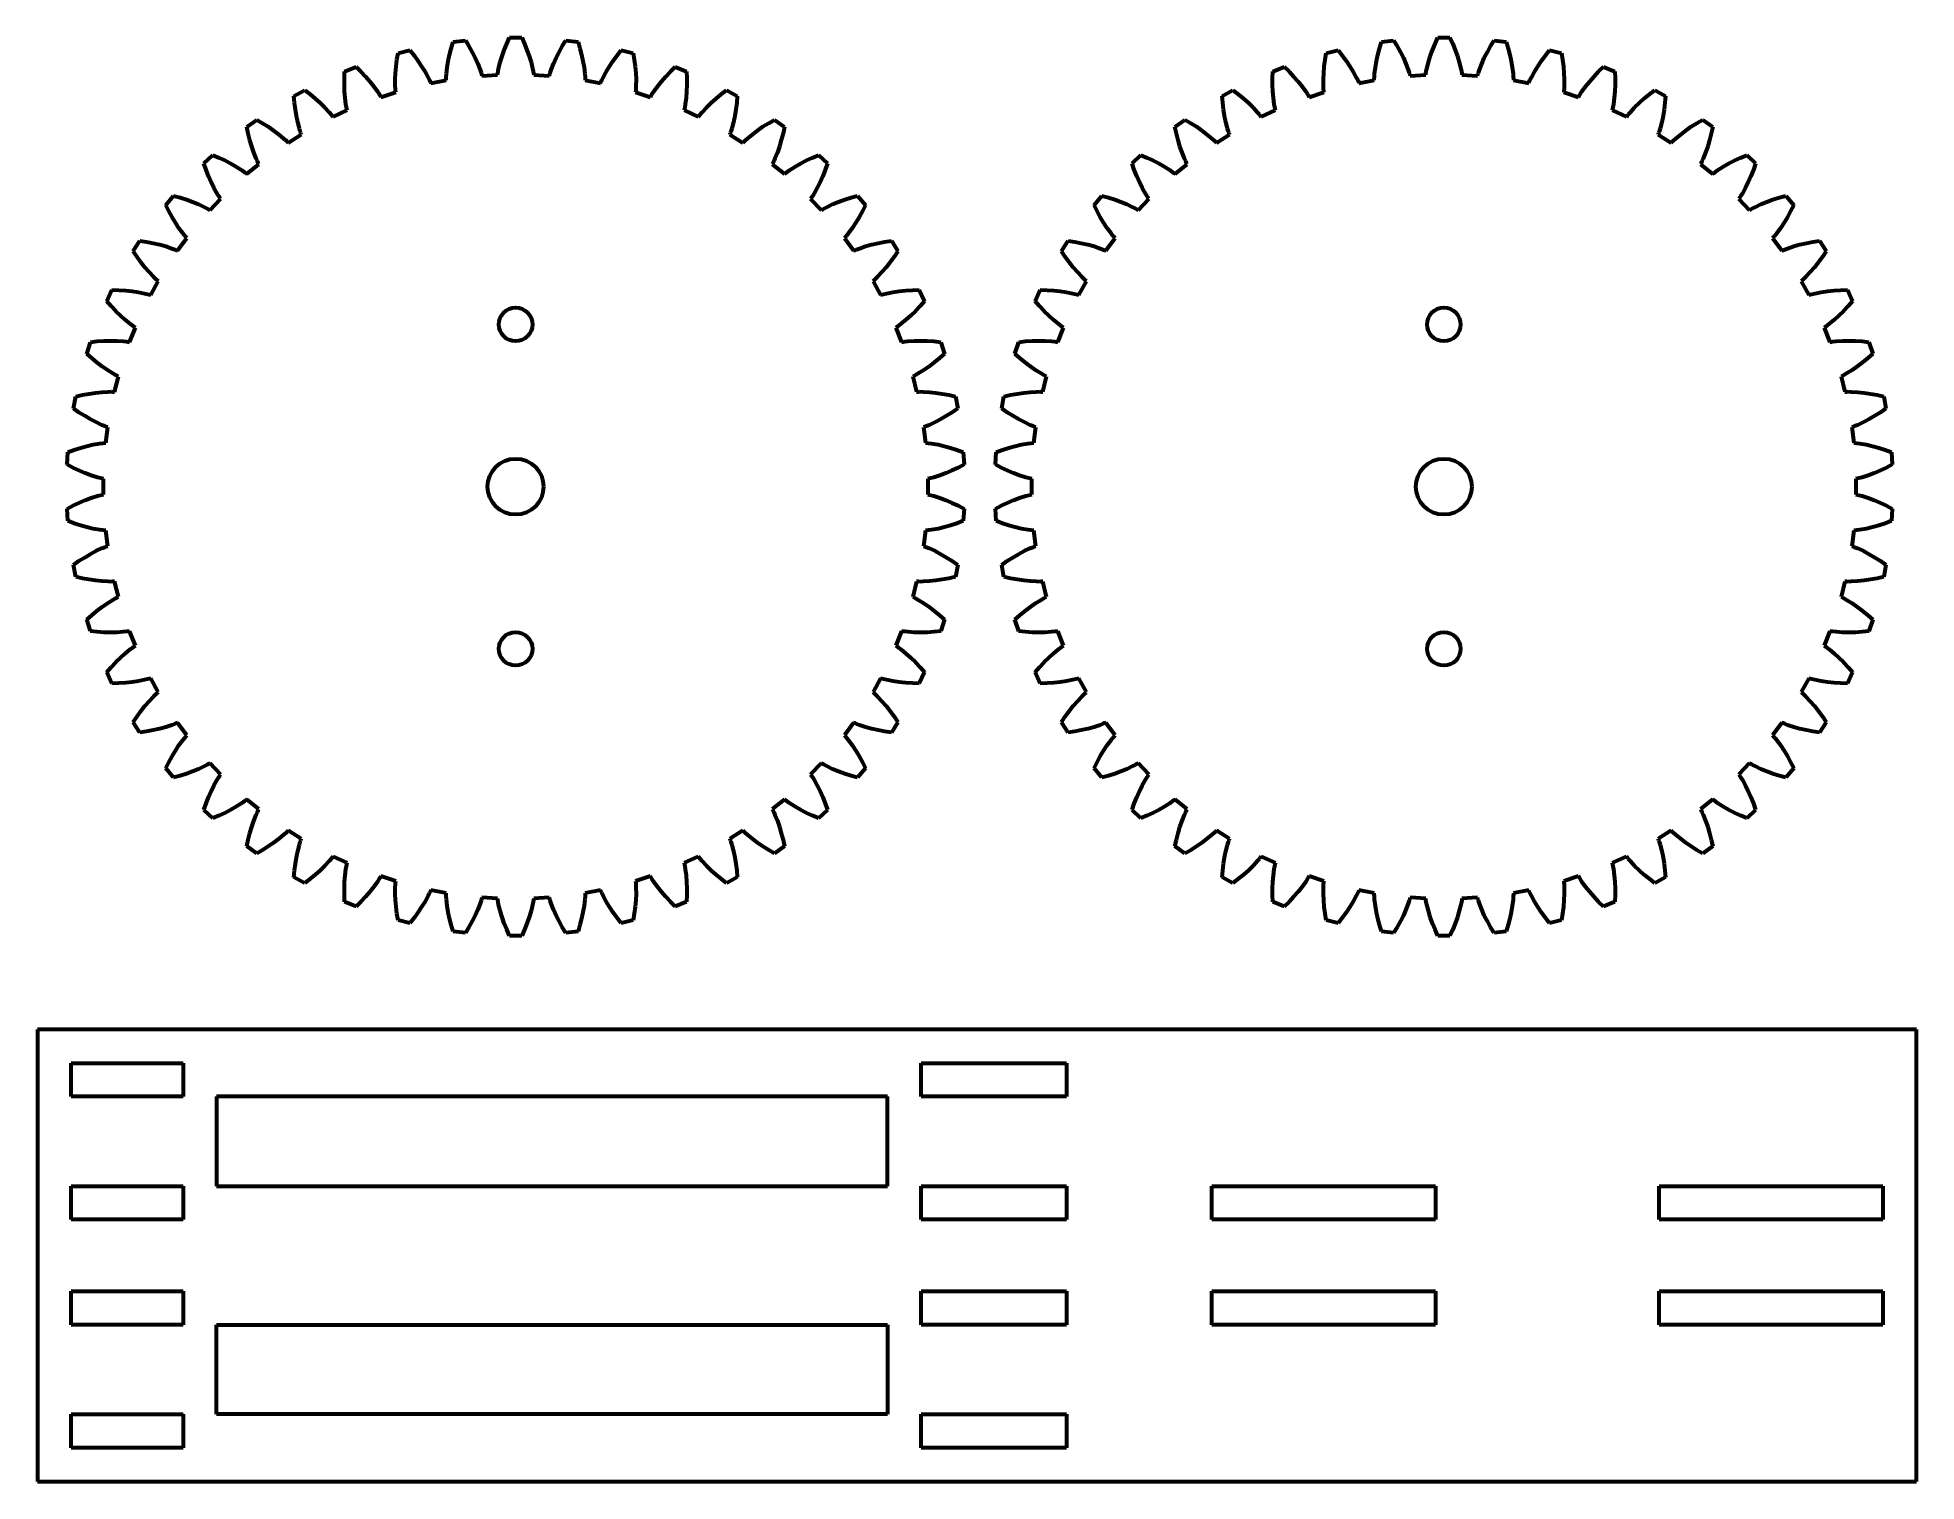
# Model space of a CAD drawing. Header units: millimetres. Extents: x -43 to 125, y -89 to 40.
import ezdxf

# ---------------------------------------------------------------- set-up
doc = ezdxf.new("R2010")
doc.units = ezdxf.units.MM
doc.linetypes.add('K5LT_BASIC', pattern=[0])

# ---------------------------------------------------------------- blocks, each defined once
blk = doc.blocks.new('U0')
at = {"color": 150, "linetype": 'K5LT_BASIC', "lineweight": 60, "true_color": 0x0080ff}
for p, q in [((125.26, -48.52), (-42.74, -48.52)), ((-42.74, -48.52), (-42.74, -88.92)), ((125.26, -88.92), (125.26, -48.52)), ((-42.74, -88.92), (125.26, -88.92))]:
    blk.add_line(p, q, dxfattribs=at)

msp = doc.modelspace()

# ---------------------------------------------------------------- linework, layer by layer
at = {"color": 150, "linetype": 'K5LT_BASIC', "lineweight": 60, "true_color": 0x0080ff}
for p, q in [((-10.61, 38.15), (-10.51, 38.74)), ((-10.51, 38.74), (-9.45, 39.02)), ((-9.45, 39.02), (-9.08, 38.54)), ((-5.9, 38.6), (-5.75, 39.18)), ((-5.75, 39.18), (-5.58, 39.76)), ((-5.58, 39.76), (-4.49, 39.89)), ((-4.49, 39.89), (-4.17, 39.38)), ((-4.17, 39.38), (-3.89, 38.85)), ((-3.89, 38.85), (-3.62, 38.33)), ((-1.21, 38.48), (-1.01, 39.03)), ((-1.01, 39.03), (-0.79, 39.59)), ((-0.79, 39.59), (-0.55, 40.14)), ((-0.55, 40.14), (0.55, 40.14)), ((0.55, 40.14), (0.79, 39.59)), ((0.79, 39.59), (1.01, 39.03)), ((1.01, 39.03), (1.21, 38.48)), ((3.62, 38.33), (3.89, 38.85)), ((3.89, 38.85), (4.17, 39.38)), ((4.17, 39.38), (4.49, 39.89)), ((4.49, 39.89), (5.58, 39.76)), ((5.58, 39.76), (5.75, 39.18)), ((5.75, 39.18), (5.9, 38.6)), ((9.08, 38.54), (9.45, 39.02)), ((9.45, 39.02), (10.51, 38.74)), ((10.51, 38.74), (10.61, 38.15)), ((72.39, 38.15), (72.49, 38.74)), ((72.49, 38.74), (73.55, 39.02)), ((73.55, 39.02), (73.92, 38.54)), ((77.1, 38.6), (77.25, 39.18)), ((77.25, 39.18), (77.42, 39.76)), ((77.42, 39.76), (78.51, 39.89)), ((78.51, 39.89), (78.83, 39.38)), ((78.83, 39.38), (79.11, 38.85)), ((79.11, 38.85), (79.38, 38.33)), ((81.79, 38.48), (81.99, 39.03)), ((81.99, 39.03), (82.21, 39.59)), ((82.21, 39.59), (82.45, 40.14)), ((82.45, 40.14), (83.55, 40.14)), ((83.55, 40.14), (83.79, 39.59)), ((83.79, 39.59), (84.01, 39.03)), ((84.01, 39.03), (84.21, 38.48)), ((86.62, 38.33), (86.89, 38.85)), ((86.89, 38.85), (87.17, 39.38)), ((87.17, 39.38), (87.49, 39.89)), ((87.49, 39.89), (88.58, 39.76)), ((88.58, 39.76), (88.75, 39.18)), ((88.75, 39.18), (88.9, 38.6)), ((92.08, 38.54), (92.45, 39.02)), ((92.45, 39.02), (93.51, 38.74)), ((93.51, 38.74), (93.61, 38.15)), ((-15.31, 36.52), (-15.29, 37.12)), ((-15.29, 37.12), (-14.27, 37.52)), ((-14.27, 37.52), (-13.84, 37.1)), ((-13.84, 37.1), (-13.43, 36.67)), ((-10.77, 36.39), (-10.74, 36.97)), ((-10.74, 36.97), (-10.69, 37.56)), ((-10.69, 37.56), (-10.61, 38.15)), ((-9.08, 38.54), (-8.73, 38.06)), ((-8.73, 38.06), (-8.4, 37.57)), ((-8.4, 37.57), (-8.1, 37.08)), ((-8.1, 37.08), (-7.83, 36.58)), ((-6.19, 36.89), (-6.12, 37.46)), ((-6.12, 37.46), (-6.02, 38.03)), ((-6.02, 38.03), (-5.9, 38.6)), ((-3.62, 38.33), (-3.39, 37.8)), ((-3.39, 37.8), (-3.18, 37.27)), ((-3.18, 37.27), (-3.09, 37)), ((-3.09, 37), (-3.05, 36.87)), ((-1.6, 36.96), (-1.57, 37.1)), ((-1.57, 37.1), (-1.52, 37.37)), ((-1.52, 37.37), (-1.38, 37.93)), ((-1.38, 37.93), (-1.21, 38.48)), ((1.21, 38.48), (1.38, 37.93)), ((1.38, 37.93), (1.52, 37.37)), ((1.52, 37.37), (1.57, 37.1)), ((1.57, 37.1), (1.6, 36.96)), ((3.05, 36.87), (3.09, 37)), ((3.09, 37), (3.18, 37.27)), ((3.18, 37.27), (3.39, 37.8)), ((3.39, 37.8), (3.62, 38.33)), ((5.9, 38.6), (6.02, 38.03)), ((6.02, 38.03), (6.12, 37.46)), ((6.12, 37.46), (6.19, 36.89)), ((7.83, 36.58), (8.1, 37.08)), ((8.1, 37.08), (8.4, 37.57)), ((8.4, 37.57), (8.73, 38.06)), ((8.73, 38.06), (9.08, 38.54)), ((10.61, 38.15), (10.69, 37.56)), ((10.69, 37.56), (10.74, 36.97)), ((10.74, 36.97), (10.77, 36.39)), ((13.43, 36.67), (13.84, 37.1)), ((13.84, 37.1), (14.27, 37.52)), ((14.27, 37.52), (15.29, 37.12)), ((15.29, 37.12), (15.31, 36.52)), ((67.69, 36.52), (67.71, 37.12)), ((67.71, 37.12), (68.73, 37.52)), ((68.73, 37.52), (69.16, 37.1)), ((69.16, 37.1), (69.57, 36.67)), ((72.23, 36.39), (72.26, 36.97)), ((72.26, 36.97), (72.31, 37.56)), ((72.31, 37.56), (72.39, 38.15)), ((73.92, 38.54), (74.27, 38.06)), ((74.27, 38.06), (74.6, 37.57)), ((74.6, 37.57), (74.9, 37.08)), ((74.9, 37.08), (75.17, 36.58)), ((76.81, 36.89), (76.88, 37.46)), ((76.88, 37.46), (76.98, 38.03)), ((76.98, 38.03), (77.1, 38.6)), ((79.38, 38.33), (79.61, 37.8)), ((79.61, 37.8), (79.82, 37.27)), ((79.82, 37.27), (79.91, 37)), ((79.91, 37), (79.95, 36.87)), ((81.4, 36.96), (81.43, 37.1)), ((81.43, 37.1), (81.48, 37.37)), ((81.48, 37.37), (81.62, 37.93)), ((81.62, 37.93), (81.79, 38.48)), ((84.21, 38.48), (84.38, 37.93)), ((84.38, 37.93), (84.52, 37.37)), ((84.52, 37.37), (84.57, 37.1)), ((84.57, 37.1), (84.6, 36.96)), ((86.05, 36.87), (86.09, 37)), ((86.09, 37), (86.18, 37.27)), ((86.18, 37.27), (86.39, 37.8)), ((86.39, 37.8), (86.62, 38.33)), ((88.9, 38.6), (89.02, 38.03)), ((89.02, 38.03), (89.12, 37.46)), ((89.12, 37.46), (89.19, 36.89)), ((90.83, 36.58), (91.1, 37.08)), ((91.1, 37.08), (91.4, 37.57)), ((91.4, 37.57), (91.73, 38.06)), ((91.73, 38.06), (92.08, 38.54)), ((93.61, 38.15), (93.69, 37.56)), ((93.69, 37.56), (93.74, 36.97)), ((93.74, 36.97), (93.77, 36.39)), ((96.43, 36.67), (96.84, 37.1)), ((96.84, 37.1), (97.27, 37.52)), ((97.27, 37.52), (98.29, 37.12)), ((98.29, 37.12), (98.31, 36.52)), ((-19.82, 34.91), (-18.86, 35.44)), ((-18.86, 35.44), (-18.38, 35.07)), ((-15.31, 35.92), (-15.31, 36.52)), ((-15.29, 35.33), (-15.31, 35.92)), ((-15.24, 34.76), (-15.29, 35.33)), ((-13.43, 36.67), (-13.04, 36.22)), ((-13.04, 36.22), (-12.68, 35.77)), ((-12.68, 35.77), (-12.35, 35.31)), ((-12.35, 35.31), (-12.19, 35.07)), ((-10.76, 35.82), (-10.77, 36.39)), ((-10.75, 35.54), (-10.76, 35.82)), ((-10.74, 35.4), (-10.75, 35.54)), ((-10.72, 35.26), (-10.74, 35.4)), ((-7.83, 36.58), (-7.7, 36.32)), ((-7.7, 36.32), (-7.64, 36.19)), ((-7.64, 36.19), (-7.59, 36.07)), ((-7.59, 36.07), (-6.22, 36.33)), ((-6.22, 36.47), (-6.21, 36.61)), ((-6.22, 36.33), (-6.22, 36.47)), ((-6.21, 36.61), (-6.19, 36.89)), ((-3.05, 36.87), (-3.01, 36.73)), ((-3.01, 36.73), (-1.62, 36.82)), ((-1.62, 36.82), (-1.6, 36.96)), ((1.6, 36.96), (1.62, 36.82)), ((1.62, 36.82), (3.01, 36.73)), ((3.01, 36.73), (3.05, 36.87)), ((6.19, 36.89), (6.21, 36.61)), ((6.21, 36.61), (6.22, 36.47)), ((6.22, 36.47), (6.22, 36.33)), ((6.22, 36.33), (7.59, 36.07)), ((7.59, 36.07), (7.64, 36.19)), ((7.64, 36.19), (7.7, 36.32)), ((7.7, 36.32), (7.83, 36.58)), ((10.74, 35.4), (10.72, 35.26)), ((10.75, 35.54), (10.74, 35.4)), ((10.76, 35.82), (10.75, 35.54)), ((10.77, 36.39), (10.76, 35.82)), ((12.19, 35.07), (12.35, 35.31)), ((12.35, 35.31), (12.68, 35.77)), ((12.68, 35.77), (13.04, 36.22)), ((13.04, 36.22), (13.43, 36.67)), ((15.29, 35.33), (15.24, 34.76)), ((15.31, 35.92), (15.29, 35.33)), ((15.31, 36.52), (15.31, 35.92)), ((18.38, 35.07), (18.86, 35.44)), ((18.86, 35.44), (19.82, 34.91)), ((63.18, 34.91), (64.14, 35.44)), ((64.14, 35.44), (64.62, 35.07)), ((67.69, 35.92), (67.69, 36.52)), ((67.71, 35.33), (67.69, 35.92)), ((67.76, 34.76), (67.71, 35.33)), ((69.57, 36.67), (69.96, 36.22)), ((69.96, 36.22), (70.32, 35.77)), ((70.32, 35.77), (70.65, 35.31)), ((70.65, 35.31), (70.81, 35.07)), ((72.24, 35.82), (72.23, 36.39)), ((72.25, 35.54), (72.24, 35.82)), ((72.26, 35.4), (72.25, 35.54)), ((72.28, 35.26), (72.26, 35.4)), ((75.17, 36.58), (75.3, 36.32)), ((75.3, 36.32), (75.36, 36.19)), ((75.36, 36.19), (75.41, 36.07)), ((75.41, 36.07), (76.78, 36.33)), ((76.78, 36.47), (76.79, 36.61)), ((76.78, 36.33), (76.78, 36.47)), ((76.79, 36.61), (76.81, 36.89)), ((79.95, 36.87), (79.99, 36.73)), ((79.99, 36.73), (81.38, 36.82)), ((81.38, 36.82), (81.4, 36.96)), ((84.6, 36.96), (84.62, 36.82)), ((84.62, 36.82), (86.01, 36.73)), ((86.01, 36.73), (86.05, 36.87)), ((89.19, 36.89), (89.21, 36.61)), ((89.21, 36.61), (89.22, 36.47)), ((89.22, 36.47), (89.22, 36.33)), ((89.22, 36.33), (90.59, 36.07)), ((90.59, 36.07), (90.64, 36.19)), ((90.64, 36.19), (90.7, 36.32)), ((90.7, 36.32), (90.83, 36.58)), ((93.74, 35.4), (93.72, 35.26)), ((93.75, 35.54), (93.74, 35.4)), ((93.76, 35.82), (93.75, 35.54)), ((93.77, 36.39), (93.76, 35.82)), ((95.19, 35.07), (95.35, 35.31)), ((95.35, 35.31), (95.68, 35.77)), ((95.68, 35.77), (96.04, 36.22)), ((96.04, 36.22), (96.43, 36.67)), ((98.29, 35.33), (98.24, 34.76)), ((98.31, 35.92), (98.29, 35.33)), ((98.31, 36.52), (98.31, 35.92)), ((101.38, 35.07), (101.86, 35.44)), ((101.86, 35.44), (102.82, 34.91)), ((-19.77, 34.31), (-19.82, 34.91)), ((-19.69, 33.72), (-19.77, 34.31)), ((-19.6, 33.14), (-19.69, 33.72)), ((-18.38, 35.07), (-17.92, 34.7)), ((-17.92, 34.7), (-17.48, 34.3)), ((-17.48, 34.3), (-17.06, 33.9)), ((-17.06, 33.9), (-16.68, 33.48)), ((-16.32, 33.05), (-15.06, 33.64)), ((-15.17, 34.19), (-15.24, 34.76)), ((-15.12, 33.91), (-15.17, 34.19)), ((-15.09, 33.78), (-15.12, 33.91)), ((-15.06, 33.64), (-15.09, 33.78)), ((-12.19, 35.07), (-12.12, 34.95)), ((-12.12, 34.95), (-12.05, 34.83)), ((-12.05, 34.83), (-10.72, 35.26)), ((10.72, 35.26), (12.05, 34.83)), ((12.05, 34.83), (12.12, 34.95)), ((12.12, 34.95), (12.19, 35.07)), ((15.09, 33.78), (15.06, 33.64)), ((15.06, 33.64), (16.32, 33.05)), ((15.12, 33.91), (15.09, 33.78)), ((15.17, 34.19), (15.12, 33.91)), ((15.24, 34.76), (15.17, 34.19)), ((16.68, 33.48), (17.06, 33.9)), ((17.06, 33.9), (17.48, 34.3)), ((17.48, 34.3), (17.92, 34.7)), ((17.92, 34.7), (18.38, 35.07)), ((19.69, 33.72), (19.6, 33.14)), ((19.77, 34.31), (19.69, 33.72)), ((19.82, 34.91), (19.77, 34.31)), ((63.23, 34.31), (63.18, 34.91)), ((63.31, 33.72), (63.23, 34.31)), ((63.4, 33.14), (63.31, 33.72)), ((64.62, 35.07), (65.08, 34.7)), ((65.08, 34.7), (65.52, 34.3)), ((65.52, 34.3), (65.94, 33.9)), ((65.94, 33.9), (66.32, 33.48)), ((66.68, 33.05), (67.94, 33.64)), ((67.83, 34.19), (67.76, 34.76)), ((67.88, 33.91), (67.83, 34.19)), ((67.91, 33.78), (67.88, 33.91)), ((67.94, 33.64), (67.91, 33.78)), ((70.81, 35.07), (70.88, 34.95)), ((70.88, 34.95), (70.95, 34.83)), ((70.95, 34.83), (72.28, 35.26)), ((93.72, 35.26), (95.05, 34.83)), ((95.05, 34.83), (95.12, 34.95)), ((95.12, 34.95), (95.19, 35.07)), ((98.09, 33.78), (98.06, 33.64)), ((98.06, 33.64), (99.32, 33.05)), ((98.12, 33.91), (98.09, 33.78)), ((98.17, 34.19), (98.12, 33.91)), ((98.24, 34.76), (98.17, 34.19)), ((99.68, 33.48), (100.06, 33.9)), ((100.06, 33.9), (100.48, 34.3)), ((100.48, 34.3), (100.92, 34.7)), ((100.92, 34.7), (101.38, 35.07)), ((102.69, 33.72), (102.6, 33.14)), ((102.77, 34.31), (102.69, 33.72)), ((102.82, 34.91), (102.77, 34.31)), ((-24.04, 32.15), (-23.15, 32.8)), ((-23.91, 31.56), (-24.04, 32.15)), ((-23.15, 32.8), (-22.63, 32.49)), ((-22.63, 32.49), (-22.12, 32.18)), ((-22.12, 32.18), (-21.64, 31.84)), ((-19.48, 32.57), (-19.6, 33.14)), ((-19.33, 32.02), (-19.48, 32.57)), ((-19.25, 31.75), (-19.33, 32.02)), ((-16.68, 33.48), (-16.49, 33.26)), ((-16.49, 33.26), (-16.41, 33.16)), ((-16.41, 33.16), (-16.32, 33.05)), ((16.32, 33.05), (16.41, 33.16)), ((16.41, 33.16), (16.49, 33.26)), ((16.49, 33.26), (16.68, 33.48)), ((19.33, 32.02), (19.25, 31.75)), ((19.48, 32.57), (19.33, 32.02)), ((19.6, 33.14), (19.48, 32.57)), ((21.64, 31.84), (22.12, 32.18)), ((22.12, 32.18), (22.63, 32.49)), ((22.63, 32.49), (23.15, 32.8)), ((23.15, 32.8), (24.04, 32.15)), ((24.04, 32.15), (23.91, 31.56)), ((58.96, 32.15), (59.85, 32.8)), ((59.09, 31.56), (58.96, 32.15)), ((59.85, 32.8), (60.37, 32.49)), ((60.37, 32.49), (60.88, 32.18)), ((60.88, 32.18), (61.36, 31.84)), ((63.52, 32.57), (63.4, 33.14)), ((63.67, 32.02), (63.52, 32.57)), ((63.75, 31.75), (63.67, 32.02)), ((66.32, 33.48), (66.51, 33.26)), ((66.51, 33.26), (66.59, 33.16)), ((66.59, 33.16), (66.68, 33.05)), ((99.32, 33.05), (99.41, 33.16)), ((99.41, 33.16), (99.49, 33.26)), ((99.49, 33.26), (99.68, 33.48)), ((102.33, 32.02), (102.25, 31.75)), ((102.48, 32.57), (102.33, 32.02)), ((102.6, 33.14), (102.48, 32.57)), ((104.64, 31.84), (105.12, 32.18)), ((105.12, 32.18), (105.63, 32.49)), ((105.63, 32.49), (106.15, 32.8)), ((106.15, 32.8), (107.04, 32.15)), ((107.04, 32.15), (106.91, 31.56)), ((-23.76, 30.98), (-23.91, 31.56)), ((-23.6, 30.42), (-23.76, 30.98)), ((-23.41, 29.87), (-23.6, 30.42)), ((-21.64, 31.84), (-21.18, 31.49)), ((-21.18, 31.49), (-20.74, 31.13)), ((-20.74, 31.13), (-20.53, 30.94)), ((-20.53, 30.94), (-20.43, 30.84)), ((-20.43, 30.84), (-20.33, 30.74)), ((-20.33, 30.74), (-19.16, 31.49)), ((-19.2, 31.62), (-19.25, 31.75)), ((-19.16, 31.49), (-19.2, 31.62)), ((19.2, 31.62), (19.16, 31.49)), ((19.16, 31.49), (20.33, 30.74)), ((19.25, 31.75), (19.2, 31.62)), ((20.33, 30.74), (20.43, 30.84)), ((20.43, 30.84), (20.53, 30.94)), ((20.53, 30.94), (20.74, 31.13)), ((20.74, 31.13), (21.18, 31.49)), ((21.18, 31.49), (21.64, 31.84)), ((23.6, 30.42), (23.41, 29.87)), ((23.76, 30.98), (23.6, 30.42)), ((23.91, 31.56), (23.76, 30.98)), ((59.24, 30.98), (59.09, 31.56)), ((59.4, 30.42), (59.24, 30.98)), ((59.59, 29.87), (59.4, 30.42)), ((61.36, 31.84), (61.82, 31.49)), ((61.82, 31.49), (62.26, 31.13)), ((62.26, 31.13), (62.47, 30.94)), ((62.47, 30.94), (62.57, 30.84)), ((62.57, 30.84), (62.67, 30.74)), ((62.67, 30.74), (63.84, 31.49)), ((63.8, 31.62), (63.75, 31.75)), ((63.84, 31.49), (63.8, 31.62)), ((102.2, 31.62), (102.16, 31.49)), ((102.16, 31.49), (103.33, 30.74)), ((102.25, 31.75), (102.2, 31.62)), ((103.33, 30.74), (103.43, 30.84)), ((103.43, 30.84), (103.53, 30.94)), ((103.53, 30.94), (103.74, 31.13)), ((103.74, 31.13), (104.18, 31.49)), ((104.18, 31.49), (104.64, 31.84)), ((106.6, 30.42), (106.41, 29.87)), ((106.76, 30.98), (106.6, 30.42)), ((106.91, 31.56), (106.76, 30.98)), ((-27.88, 28.89), (-27.08, 29.64)), ((-27.68, 28.32), (-27.88, 28.89)), ((-27.08, 29.64), (-26.52, 29.4)), ((-26.52, 29.4), (-25.98, 29.15)), ((-25.98, 29.15), (-25.46, 28.88)), ((-25.46, 28.88), (-24.96, 28.59)), ((-24.96, 28.59), (-24.48, 28.28)), ((-24.03, 27.95), (-22.95, 28.84)), ((-23.19, 29.34), (-23.41, 29.87)), ((-23.08, 29.09), (-23.19, 29.34)), ((-23.01, 28.96), (-23.08, 29.09)), ((-22.95, 28.84), (-23.01, 28.96)), ((23.01, 28.96), (22.95, 28.84)), ((22.95, 28.84), (24.03, 27.95)), ((23.08, 29.09), (23.01, 28.96)), ((23.19, 29.34), (23.08, 29.09)), ((23.41, 29.87), (23.19, 29.34)), ((24.48, 28.28), (24.96, 28.59)), ((24.96, 28.59), (25.46, 28.88)), ((25.46, 28.88), (25.98, 29.15)), ((25.98, 29.15), (26.52, 29.4)), ((26.52, 29.4), (27.08, 29.64)), ((27.08, 29.64), (27.88, 28.89)), ((27.88, 28.89), (27.68, 28.32)), ((55.12, 28.89), (55.92, 29.64)), ((55.32, 28.32), (55.12, 28.89)), ((55.92, 29.64), (56.48, 29.4)), ((56.48, 29.4), (57.02, 29.15)), ((57.02, 29.15), (57.54, 28.88)), ((57.54, 28.88), (58.04, 28.59)), ((58.04, 28.59), (58.52, 28.28)), ((58.97, 27.95), (60.05, 28.84)), ((59.81, 29.34), (59.59, 29.87)), ((59.92, 29.09), (59.81, 29.34)), ((59.99, 28.96), (59.92, 29.09)), ((60.05, 28.84), (59.99, 28.96)), ((106.01, 28.96), (105.95, 28.84)), ((105.95, 28.84), (107.03, 27.95)), ((106.08, 29.09), (106.01, 28.96)), ((106.19, 29.34), (106.08, 29.09)), ((106.41, 29.87), (106.19, 29.34)), ((107.48, 28.28), (107.96, 28.59)), ((107.96, 28.59), (108.46, 28.88)), ((108.46, 28.88), (108.98, 29.15)), ((108.98, 29.15), (109.52, 29.4)), ((109.52, 29.4), (110.08, 29.64)), ((110.08, 29.64), (110.88, 28.89)), ((110.88, 28.89), (110.68, 28.32)), ((-27.46, 27.76), (-27.68, 28.32)), ((-27.22, 27.22), (-27.46, 27.76)), ((-26.97, 26.7), (-27.22, 27.22)), ((-24.48, 28.28), (-24.25, 28.12)), ((-24.25, 28.12), (-24.14, 28.03)), ((-24.14, 28.03), (-24.03, 27.95)), ((24.03, 27.95), (24.14, 28.03)), ((24.14, 28.03), (24.25, 28.12)), ((24.25, 28.12), (24.48, 28.28)), ((27.22, 27.22), (26.97, 26.7)), ((27.46, 27.76), (27.22, 27.22)), ((27.68, 28.32), (27.46, 27.76)), ((55.54, 27.76), (55.32, 28.32)), ((55.78, 27.22), (55.54, 27.76)), ((56.03, 26.7), (55.78, 27.22)), ((58.52, 28.28), (58.75, 28.12)), ((58.75, 28.12), (58.86, 28.03)), ((58.86, 28.03), (58.97, 27.95)), ((107.03, 27.95), (107.14, 28.03)), ((107.14, 28.03), (107.25, 28.12)), ((107.25, 28.12), (107.48, 28.28)), ((110.22, 27.22), (109.97, 26.7)), ((110.46, 27.76), (110.22, 27.22)), ((110.68, 28.32), (110.46, 27.76)), ((-31.28, 25.16), (-30.58, 26.01)), ((-30.58, 26.01), (-30, 25.85)), ((-30, 25.85), (-29.43, 25.66)), ((-29.43, 25.66), (-28.88, 25.46)), ((-28.88, 25.46), (-28.35, 25.24)), ((-28.35, 25.24), (-27.83, 24.99)), ((-27.34, 24.72), (-26.38, 25.73)), ((-26.69, 26.21), (-26.97, 26.7)), ((-26.54, 25.97), (-26.69, 26.21)), ((-26.46, 25.85), (-26.54, 25.97)), ((-26.38, 25.73), (-26.46, 25.85)), ((26.46, 25.85), (26.38, 25.73)), ((26.38, 25.73), (27.34, 24.72)), ((26.54, 25.97), (26.46, 25.85)), ((26.69, 26.21), (26.54, 25.97)), ((26.97, 26.7), (26.69, 26.21)), ((27.83, 24.99), (28.35, 25.24)), ((28.35, 25.24), (28.88, 25.46)), ((28.88, 25.46), (29.43, 25.66)), ((29.43, 25.66), (30, 25.85)), ((30, 25.85), (30.58, 26.01)), ((30.58, 26.01), (31.28, 25.16)), ((51.72, 25.16), (52.42, 26.01)), ((52.42, 26.01), (53, 25.85)), ((53, 25.85), (53.57, 25.66)), ((53.57, 25.66), (54.12, 25.46)), ((54.12, 25.46), (54.65, 25.24)), ((54.65, 25.24), (55.17, 24.99)), ((55.66, 24.72), (56.62, 25.73)), ((56.31, 26.21), (56.03, 26.7)), ((56.46, 25.97), (56.31, 26.21)), ((56.54, 25.85), (56.46, 25.97)), ((56.62, 25.73), (56.54, 25.85)), ((109.46, 25.85), (109.38, 25.73)), ((109.38, 25.73), (110.34, 24.72)), ((109.54, 25.97), (109.46, 25.85)), ((109.69, 26.21), (109.54, 25.97)), ((109.97, 26.7), (109.69, 26.21)), ((110.83, 24.99), (111.35, 25.24)), ((111.35, 25.24), (111.88, 25.46)), ((111.88, 25.46), (112.43, 25.66)), ((112.43, 25.66), (113, 25.85)), ((113, 25.85), (113.58, 26.01)), ((113.58, 26.01), (114.28, 25.16)), ((-31.01, 24.62), (-31.28, 25.16)), ((-30.72, 24.1), (-31.01, 24.62)), ((-30.42, 23.6), (-30.72, 24.1)), ((-30.1, 23.11), (-30.42, 23.6)), ((-27.83, 24.99), (-27.58, 24.86)), ((-27.58, 24.86), (-27.46, 24.79)), ((-27.46, 24.79), (-27.34, 24.72)), ((27.34, 24.72), (27.46, 24.79)), ((27.46, 24.79), (27.58, 24.86)), ((27.58, 24.86), (27.83, 24.99)), ((30.42, 23.6), (30.1, 23.11)), ((30.72, 24.1), (30.42, 23.6)), ((31.01, 24.62), (30.72, 24.1)), ((31.28, 25.16), (31.01, 24.62)), ((51.99, 24.62), (51.72, 25.16)), ((52.28, 24.1), (51.99, 24.62)), ((52.58, 23.6), (52.28, 24.1)), ((52.9, 23.11), (52.58, 23.6)), ((55.17, 24.99), (55.42, 24.86)), ((55.42, 24.86), (55.54, 24.79)), ((55.54, 24.79), (55.66, 24.72)), ((110.34, 24.72), (110.46, 24.79)), ((110.46, 24.79), (110.58, 24.86)), ((110.58, 24.86), (110.83, 24.99)), ((113.42, 23.6), (113.1, 23.11)), ((113.72, 24.1), (113.42, 23.6)), ((114.01, 24.62), (113.72, 24.1)), ((114.28, 25.16), (114.01, 24.62)), ((-34.19, 21.05), (-33.6, 21.97)), ((-33.6, 21.97), (-33, 21.88)), ((-33, 21.88), (-32.42, 21.77)), ((-30.22, 21.1), (-29.4, 22.22)), ((-29.76, 22.65), (-30.1, 23.11)), ((-29.59, 22.43), (-29.76, 22.65)), ((-29.49, 22.33), (-29.59, 22.43)), ((-29.4, 22.22), (-29.49, 22.33)), ((29.49, 22.33), (29.4, 22.22)), ((29.4, 22.22), (30.22, 21.1)), ((29.59, 22.43), (29.49, 22.33)), ((29.76, 22.65), (29.59, 22.43)), ((30.1, 23.11), (29.76, 22.65)), ((32.42, 21.77), (33, 21.88)), ((33, 21.88), (33.6, 21.97)), ((33.6, 21.97), (34.19, 21.05)), ((48.81, 21.05), (49.4, 21.97)), ((49.4, 21.97), (50, 21.88)), ((50, 21.88), (50.58, 21.77)), ((52.78, 21.1), (53.6, 22.22)), ((53.24, 22.65), (52.9, 23.11)), ((53.41, 22.43), (53.24, 22.65)), ((53.51, 22.33), (53.41, 22.43)), ((53.6, 22.22), (53.51, 22.33)), ((112.49, 22.33), (112.4, 22.22)), ((112.4, 22.22), (113.22, 21.1)), ((112.59, 22.43), (112.49, 22.33)), ((112.76, 22.65), (112.59, 22.43)), ((113.1, 23.11), (112.76, 22.65)), ((115.42, 21.77), (116, 21.88)), ((116, 21.88), (116.6, 21.97)), ((116.6, 21.97), (117.19, 21.05)), ((-33.85, 20.54), (-34.19, 21.05)), ((-33.5, 20.06), (-33.85, 20.54)), ((-32.42, 21.77), (-31.84, 21.64)), ((-31.84, 21.64), (-31.28, 21.49)), ((-31.28, 21.49), (-30.74, 21.3)), ((-30.74, 21.3), (-30.48, 21.2)), ((-30.48, 21.2), (-30.35, 21.15)), ((-30.35, 21.15), (-30.22, 21.1)), ((30.22, 21.1), (30.35, 21.15)), ((30.35, 21.15), (30.48, 21.2)), ((30.48, 21.2), (30.74, 21.3)), ((30.74, 21.3), (31.28, 21.49)), ((31.28, 21.49), (31.84, 21.64)), ((31.84, 21.64), (32.42, 21.77)), ((33.85, 20.54), (33.5, 20.06)), ((34.19, 21.05), (33.85, 20.54)), ((49.15, 20.54), (48.81, 21.05)), ((49.5, 20.06), (49.15, 20.54)), ((50.58, 21.77), (51.16, 21.64)), ((51.16, 21.64), (51.72, 21.49)), ((51.72, 21.49), (52.26, 21.3)), ((52.26, 21.3), (52.52, 21.2)), ((52.52, 21.2), (52.65, 21.15)), ((52.65, 21.15), (52.78, 21.1)), ((113.22, 21.1), (113.35, 21.15)), ((113.35, 21.15), (113.48, 21.2)), ((113.48, 21.2), (113.74, 21.3)), ((113.74, 21.3), (114.28, 21.49)), ((114.28, 21.49), (114.84, 21.64)), ((114.84, 21.64), (115.42, 21.77)), ((116.85, 20.54), (116.5, 20.06)), ((117.19, 21.05), (116.85, 20.54)), ((-33.14, 19.6), (-33.5, 20.06)), ((-32.76, 19.16), (-33.14, 19.6)), ((-32.37, 18.75), (-32.76, 19.16)), ((-32.16, 18.55), (-32.37, 18.75)), ((-32.06, 18.46), (-32.16, 18.55)), ((32.16, 18.55), (32.06, 18.46)), ((32.37, 18.75), (32.16, 18.55)), ((32.76, 19.16), (32.37, 18.75)), ((33.14, 19.6), (32.76, 19.16)), ((33.5, 20.06), (33.14, 19.6)), ((49.86, 19.6), (49.5, 20.06)), ((50.24, 19.16), (49.86, 19.6)), ((50.63, 18.75), (50.24, 19.16)), ((50.84, 18.55), (50.63, 18.75)), ((50.94, 18.46), (50.84, 18.55)), ((115.16, 18.55), (115.06, 18.46)), ((115.37, 18.75), (115.16, 18.55)), ((115.76, 19.16), (115.37, 18.75)), ((116.14, 19.6), (115.76, 19.16)), ((116.5, 20.06), (116.14, 19.6)), ((-36.55, 16.59), (-36.09, 17.59)), ((-36.09, 17.59), (-35.48, 17.57)), ((-35.48, 17.57), (-34.89, 17.54)), ((-34.89, 17.54), (-34.3, 17.48)), ((-34.3, 17.48), (-33.73, 17.39)), ((-33.73, 17.39), (-33.17, 17.28)), ((-33.17, 17.28), (-32.9, 17.22)), ((-32.9, 17.22), (-32.76, 17.18)), ((-32.76, 17.18), (-32.63, 17.14)), ((-32.63, 17.14), (-31.96, 18.36)), ((-31.96, 18.36), (-32.06, 18.46)), ((32.06, 18.46), (31.96, 18.36)), ((31.96, 18.36), (32.63, 17.14)), ((32.63, 17.14), (32.76, 17.18)), ((32.76, 17.18), (32.9, 17.22)), ((32.9, 17.22), (33.17, 17.28)), ((33.17, 17.28), (33.73, 17.39)), ((33.73, 17.39), (34.3, 17.48)), ((34.3, 17.48), (34.89, 17.54)), ((34.89, 17.54), (35.48, 17.57)), ((35.48, 17.57), (36.09, 17.59)), ((36.09, 17.59), (36.55, 16.59)), ((46.45, 16.59), (46.91, 17.59)), ((46.91, 17.59), (47.52, 17.57)), ((47.52, 17.57), (48.11, 17.54)), ((48.11, 17.54), (48.7, 17.48)), ((48.7, 17.48), (49.27, 17.39)), ((49.27, 17.39), (49.83, 17.28)), ((49.83, 17.28), (50.1, 17.22)), ((50.1, 17.22), (50.24, 17.18)), ((50.24, 17.18), (50.37, 17.14)), ((50.37, 17.14), (51.04, 18.36)), ((51.04, 18.36), (50.94, 18.46)), ((115.06, 18.46), (114.96, 18.36)), ((114.96, 18.36), (115.63, 17.14)), ((115.63, 17.14), (115.76, 17.18)), ((115.76, 17.18), (115.9, 17.22)), ((115.9, 17.22), (116.17, 17.28)), ((116.17, 17.28), (116.73, 17.39)), ((116.73, 17.39), (117.3, 17.48)), ((117.3, 17.48), (117.89, 17.54)), ((117.89, 17.54), (118.48, 17.57)), ((118.48, 17.57), (119.09, 17.59)), ((119.09, 17.59), (119.55, 16.59)), ((-36.16, 16.14), (-36.55, 16.59)), ((-35.75, 15.7), (-36.16, 16.14)), ((-35.33, 15.29), (-35.75, 15.7)), ((-34.9, 14.9), (-35.33, 15.29)), ((35.33, 15.29), (34.9, 14.9)), ((35.75, 15.7), (35.33, 15.29)), ((36.16, 16.14), (35.75, 15.7)), ((36.55, 16.59), (36.16, 16.14)), ((46.84, 16.14), (46.45, 16.59)), ((47.25, 15.7), (46.84, 16.14)), ((47.67, 15.29), (47.25, 15.7)), ((48.1, 14.9), (47.67, 15.29)), ((118.33, 15.29), (117.9, 14.9)), ((118.75, 15.7), (118.33, 15.29)), ((119.16, 16.14), (118.75, 15.7)), ((119.55, 16.59), (119.16, 16.14)), ((-34.46, 14.54), (-34.9, 14.9)), ((-34.52, 12.92), (-34, 14.21)), ((-34.24, 14.37), (-34.46, 14.54)), ((-34.12, 14.29), (-34.24, 14.37)), ((-34, 14.21), (-34.12, 14.29)), ((34.12, 14.29), (34, 14.21)), ((34, 14.21), (34.52, 12.92)), ((34.24, 14.37), (34.12, 14.29)), ((34.46, 14.54), (34.24, 14.37)), ((34.9, 14.9), (34.46, 14.54)), ((48.54, 14.54), (48.1, 14.9)), ((48.48, 12.92), (49, 14.21)), ((48.76, 14.37), (48.54, 14.54)), ((48.88, 14.29), (48.76, 14.37)), ((49, 14.21), (48.88, 14.29)), ((117.12, 14.29), (117, 14.21)), ((117, 14.21), (117.52, 12.92)), ((117.24, 14.37), (117.12, 14.29)), ((117.46, 14.54), (117.24, 14.37)), ((117.9, 14.9), (117.46, 14.54)), ((-38.35, 11.88), (-38.01, 12.93)), ((-37.9, 11.48), (-38.35, 11.88)), ((-38.01, 12.93), (-37.41, 12.99)), ((-37.41, 12.99), (-36.81, 13.03)), ((-36.81, 13.03), (-36.22, 13.04)), ((-36.22, 13.04), (-35.64, 13.03)), ((-35.64, 13.03), (-35.08, 12.99)), ((-35.08, 12.99), (-34.79, 12.96)), ((-34.79, 12.96), (-34.66, 12.94)), ((-34.66, 12.94), (-34.52, 12.92)), ((34.52, 12.92), (34.66, 12.94)), ((34.66, 12.94), (34.79, 12.96)), ((34.79, 12.96), (35.08, 12.99)), ((35.08, 12.99), (35.64, 13.03)), ((35.64, 13.03), (36.22, 13.04)), ((36.22, 13.04), (36.81, 13.03)), ((36.81, 13.03), (37.41, 12.99)), ((37.41, 12.99), (38.01, 12.93)), ((38.35, 11.88), (37.9, 11.48)), ((38.01, 12.93), (38.35, 11.88)), ((44.65, 11.88), (44.99, 12.93)), ((45.1, 11.48), (44.65, 11.88)), ((44.99, 12.93), (45.59, 12.99)), ((45.59, 12.99), (46.19, 13.03)), ((46.19, 13.03), (46.78, 13.04)), ((46.78, 13.04), (47.36, 13.03)), ((47.36, 13.03), (47.92, 12.99)), ((47.92, 12.99), (48.21, 12.96)), ((48.21, 12.96), (48.34, 12.94)), ((48.34, 12.94), (48.48, 12.92)), ((117.52, 12.92), (117.66, 12.94)), ((117.66, 12.94), (117.79, 12.96)), ((117.79, 12.96), (118.08, 12.99)), ((118.08, 12.99), (118.64, 13.03)), ((118.64, 13.03), (119.22, 13.04)), ((119.22, 13.04), (119.81, 13.03)), ((119.81, 13.03), (120.41, 12.99)), ((120.41, 12.99), (121.01, 12.93)), ((121.35, 11.88), (120.9, 11.48)), ((121.01, 12.93), (121.35, 11.88)), ((-37.44, 11.1), (-37.9, 11.48)), ((-36.97, 10.74), (-37.44, 11.1)), ((-36.5, 10.41), (-36.97, 10.74)), ((-36.01, 10.11), (-36.5, 10.41)), ((-35.77, 9.97), (-36.01, 10.11)), ((36.01, 10.11), (35.77, 9.97)), ((36.5, 10.41), (36.01, 10.11)), ((36.97, 10.74), (36.5, 10.41)), ((37.44, 11.1), (36.97, 10.74)), ((37.9, 11.48), (37.44, 11.1)), ((45.56, 11.1), (45.1, 11.48)), ((46.03, 10.74), (45.56, 11.1)), ((46.5, 10.41), (46.03, 10.74)), ((46.99, 10.11), (46.5, 10.41)), ((47.23, 9.97), (46.99, 10.11)), ((119.01, 10.11), (118.77, 9.97)), ((119.5, 10.41), (119.01, 10.11)), ((119.97, 10.74), (119.5, 10.41)), ((120.44, 11.1), (119.97, 10.74)), ((120.9, 11.48), (120.44, 11.1)), ((-37.57, 8.4), (-37, 8.46)), ((-37, 8.46), (-36.43, 8.49)), ((-36.43, 8.49), (-36.14, 8.5)), ((-36.14, 8.5), (-36, 8.49)), ((-36, 8.49), (-35.86, 8.49)), ((-35.86, 8.49), (-35.52, 9.84)), ((-35.64, 9.9), (-35.77, 9.97)), ((-35.52, 9.84), (-35.64, 9.9)), ((35.64, 9.9), (35.52, 9.84)), ((35.52, 9.84), (35.86, 8.49)), ((35.77, 9.97), (35.64, 9.9)), ((35.86, 8.49), (36, 8.49)), ((36, 8.49), (36.14, 8.5)), ((36.14, 8.5), (36.43, 8.49)), ((36.43, 8.49), (37, 8.46)), ((37, 8.46), (37.57, 8.4)), ((45.43, 8.4), (46, 8.46)), ((46, 8.46), (46.57, 8.49)), ((46.57, 8.49), (46.86, 8.5)), ((46.86, 8.5), (47, 8.49)), ((47, 8.49), (47.14, 8.49)), ((47.14, 8.49), (47.48, 9.84)), ((47.36, 9.9), (47.23, 9.97)), ((47.48, 9.84), (47.36, 9.9)), ((118.64, 9.9), (118.52, 9.84)), ((118.52, 9.84), (118.86, 8.49)), ((118.77, 9.97), (118.64, 9.9)), ((118.86, 8.49), (119, 8.49)), ((119, 8.49), (119.14, 8.5)), ((119.14, 8.5), (119.43, 8.49)), ((119.43, 8.49), (120, 8.46)), ((120, 8.46), (120.57, 8.4)), ((-39.53, 6.98), (-39.33, 8.06)), ((-39.04, 6.64), (-39.53, 6.98)), ((-39.33, 8.06), (-38.74, 8.2)), ((-38.74, 8.2), (-38.15, 8.31)), ((-38.15, 8.31), (-37.57, 8.4)), ((37.57, 8.4), (38.15, 8.31)), ((38.15, 8.31), (38.74, 8.2)), ((38.74, 8.2), (39.33, 8.06)), ((39.53, 6.98), (39.04, 6.64)), ((39.33, 8.06), (39.53, 6.98)), ((43.47, 6.98), (43.67, 8.06)), ((43.96, 6.64), (43.47, 6.98)), ((43.67, 8.06), (44.26, 8.2)), ((44.26, 8.2), (44.85, 8.31)), ((44.85, 8.31), (45.43, 8.4)), ((120.57, 8.4), (121.15, 8.31)), ((121.15, 8.31), (121.74, 8.2)), ((121.74, 8.2), (122.33, 8.06)), ((122.53, 6.98), (122.04, 6.64)), ((122.33, 8.06), (122.53, 6.98)), ((-38.53, 6.32), (-39.04, 6.64)), ((-38.03, 6.02), (-38.53, 6.32)), ((-37.51, 5.75), (-38.03, 6.02)), ((-37, 5.51), (-37.51, 5.75)), ((-36.73, 5.41), (-37, 5.51)), ((-36.6, 5.36), (-36.73, 5.41)), ((-36.65, 3.93), (-36.47, 5.31)), ((-36.47, 5.31), (-36.6, 5.36)), ((36.6, 5.36), (36.47, 5.31)), ((36.47, 5.31), (36.65, 3.93)), ((36.73, 5.41), (36.6, 5.36)), ((36.99, 5.51), (36.73, 5.41)), ((37.51, 5.75), (36.99, 5.51)), ((38.03, 6.02), (37.51, 5.75)), ((38.53, 6.32), (38.03, 6.02)), ((39.04, 6.64), (38.53, 6.32)), ((44.47, 6.32), (43.96, 6.64)), ((44.97, 6.02), (44.47, 6.32)), ((45.49, 5.75), (44.97, 6.02)), ((46, 5.51), (45.49, 5.75)), ((46.27, 5.41), (46, 5.51)), ((46.4, 5.36), (46.27, 5.41)), ((46.35, 3.93), (46.53, 5.31)), ((46.53, 5.31), (46.4, 5.36)), ((119.6, 5.36), (119.47, 5.31)), ((119.47, 5.31), (119.65, 3.93)), ((119.73, 5.41), (119.6, 5.36)), ((119.99, 5.51), (119.73, 5.41)), ((120.51, 5.75), (119.99, 5.51)), ((121.03, 6.02), (120.51, 5.75)), ((121.53, 6.32), (121.03, 6.02)), ((122.04, 6.64), (121.53, 6.32)), ((-39.46, 3.28), (-38.89, 3.46)), ((-38.89, 3.46), (-38.33, 3.62)), ((-38.33, 3.62), (-37.77, 3.76)), ((-37.77, 3.76), (-37.2, 3.86)), ((-37.2, 3.86), (-36.92, 3.9)), ((-36.92, 3.9), (-36.78, 3.91)), ((-36.78, 3.91), (-36.65, 3.93)), ((36.65, 3.93), (36.78, 3.91)), ((36.78, 3.91), (36.92, 3.9)), ((36.92, 3.9), (37.2, 3.86)), ((37.2, 3.86), (37.77, 3.76)), ((37.77, 3.76), (38.33, 3.62)), ((38.33, 3.62), (38.89, 3.46)), ((38.89, 3.46), (39.46, 3.28)), ((43.54, 3.28), (44.11, 3.46)), ((44.11, 3.46), (44.67, 3.62)), ((44.67, 3.62), (45.23, 3.76)), ((45.23, 3.76), (45.8, 3.86)), ((45.8, 3.86), (46.08, 3.9)), ((46.08, 3.9), (46.22, 3.91)), ((46.22, 3.91), (46.35, 3.93)), ((119.65, 3.93), (119.78, 3.91)), ((119.78, 3.91), (119.92, 3.9)), ((119.92, 3.9), (120.2, 3.86)), ((120.2, 3.86), (120.77, 3.76)), ((120.77, 3.76), (121.33, 3.62)), ((121.33, 3.62), (121.89, 3.46)), ((121.89, 3.46), (122.46, 3.28)), ((-40.1, 1.97), (-40.03, 3.07)), ((-39.56, 1.69), (-40.1, 1.97)), ((-40.03, 3.07), (-39.46, 3.28)), ((-39.02, 1.44), (-39.56, 1.69)), ((39.56, 1.69), (39.02, 1.44)), ((39.46, 3.28), (40.03, 3.07)), ((40.1, 1.97), (39.56, 1.69)), ((40.03, 3.07), (40.1, 1.97)), ((42.9, 1.97), (42.97, 3.07)), ((43.44, 1.69), (42.9, 1.97)), ((42.97, 3.07), (43.54, 3.28)), ((43.98, 1.44), (43.44, 1.69)), ((122.56, 1.69), (122.02, 1.44)), ((122.46, 3.28), (123.03, 3.07)), ((123.1, 1.97), (122.56, 1.69)), ((123.03, 3.07), (123.1, 1.97)), ((-38.48, 1.21), (-39.02, 1.44)), ((-37.94, 1.01), (-38.48, 1.21)), ((-37.39, 0.83), (-37.94, 1.01)), ((-37.12, 0.76), (-37.39, 0.83)), ((-36.99, 0.73), (-37.12, 0.76)), ((-36.85, 0.7), (-36.99, 0.73)), ((-36.85, -0.7), (-36.85, 0.7)), ((36.99, 0.73), (36.85, 0.7)), ((36.85, 0.7), (36.85, -0.7)), ((37.12, 0.76), (36.99, 0.73)), ((37.39, 0.83), (37.12, 0.76)), ((37.94, 1.01), (37.39, 0.83)), ((38.48, 1.21), (37.94, 1.01)), ((39.02, 1.44), (38.48, 1.21)), ((44.52, 1.21), (43.98, 1.44)), ((45.06, 1.01), (44.52, 1.21)), ((45.61, 0.83), (45.06, 1.01)), ((45.88, 0.76), (45.61, 0.83)), ((46.01, 0.73), (45.88, 0.76)), ((46.15, 0.7), (46.01, 0.73)), ((46.15, -0.7), (46.15, 0.7)), ((119.99, 0.73), (119.85, 0.7)), ((119.85, 0.7), (119.85, -0.7)), ((120.12, 0.76), (119.99, 0.73)), ((120.39, 0.83), (120.12, 0.76)), ((120.94, 1.01), (120.39, 0.83)), ((121.48, 1.21), (120.94, 1.01)), ((122.02, 1.44), (121.48, 1.21)), ((-39.56, -1.69), (-39.02, -1.44)), ((-39.02, -1.44), (-38.48, -1.21)), ((-38.48, -1.21), (-37.94, -1.01)), ((-37.94, -1.01), (-37.39, -0.83)), ((-37.39, -0.83), (-37.12, -0.76)), ((-37.12, -0.76), (-36.99, -0.73)), ((-36.99, -0.73), (-36.85, -0.7)), ((36.85, -0.7), (36.99, -0.73)), ((36.99, -0.73), (37.12, -0.76)), ((37.12, -0.76), (37.39, -0.83)), ((37.39, -0.83), (37.94, -1.01)), ((37.94, -1.01), (38.48, -1.21)), ((38.48, -1.21), (39.02, -1.44)), ((39.02, -1.44), (39.56, -1.69)), ((43.44, -1.69), (43.98, -1.44)), ((43.98, -1.44), (44.52, -1.21)), ((44.52, -1.21), (45.06, -1.01)), ((45.06, -1.01), (45.61, -0.83)), ((45.61, -0.83), (45.88, -0.76)), ((45.88, -0.76), (46.01, -0.73)), ((46.01, -0.73), (46.15, -0.7)), ((119.85, -0.7), (119.99, -0.73)), ((119.99, -0.73), (120.12, -0.76)), ((120.12, -0.76), (120.39, -0.83)), ((120.39, -0.83), (120.94, -1.01)), ((120.94, -1.01), (121.48, -1.21)), ((121.48, -1.21), (122.02, -1.44)), ((122.02, -1.44), (122.56, -1.69)), ((-40.1, -1.97), (-39.56, -1.69)), ((-40.03, -3.07), (-40.1, -1.97)), ((-39.46, -3.28), (-40.03, -3.07)), ((-38.89, -3.46), (-39.46, -3.28)), ((39.46, -3.28), (38.89, -3.46)), ((40.03, -3.07), (39.46, -3.28)), ((39.56, -1.69), (40.1, -1.97)), ((40.1, -1.97), (40.03, -3.07)), ((42.9, -1.97), (43.44, -1.69)), ((42.97, -3.07), (42.9, -1.97)), ((43.54, -3.28), (42.97, -3.07)), ((44.11, -3.46), (43.54, -3.28)), ((122.46, -3.28), (121.89, -3.46)), ((123.03, -3.07), (122.46, -3.28)), ((122.56, -1.69), (123.1, -1.97)), ((123.1, -1.97), (123.03, -3.07)), ((-38.33, -3.62), (-38.89, -3.46)), ((-37.77, -3.76), (-38.33, -3.62)), ((-37.2, -3.86), (-37.77, -3.76)), ((-36.92, -3.9), (-37.2, -3.86)), ((-36.78, -3.91), (-36.92, -3.9)), ((-36.65, -3.93), (-36.78, -3.91)), ((-36.47, -5.31), (-36.65, -3.93)), ((36.65, -3.93), (36.47, -5.31)), ((36.78, -3.91), (36.65, -3.93)), ((36.92, -3.9), (36.78, -3.91)), ((37.2, -3.86), (36.92, -3.9)), ((37.77, -3.76), (37.2, -3.86)), ((38.33, -3.62), (37.77, -3.76)), ((38.89, -3.46), (38.33, -3.62)), ((44.67, -3.62), (44.11, -3.46)), ((45.23, -3.76), (44.67, -3.62)), ((45.8, -3.86), (45.23, -3.76)), ((46.08, -3.9), (45.8, -3.86)), ((46.22, -3.91), (46.08, -3.9)), ((46.35, -3.93), (46.22, -3.91)), ((46.53, -5.31), (46.35, -3.93)), ((119.65, -3.93), (119.47, -5.31)), ((119.78, -3.91), (119.65, -3.93)), ((119.92, -3.9), (119.78, -3.91)), ((120.2, -3.86), (119.92, -3.9)), ((120.77, -3.76), (120.2, -3.86)), ((121.33, -3.62), (120.77, -3.76)), ((121.89, -3.46), (121.33, -3.62)), ((-39.53, -6.98), (-39.04, -6.64)), ((-39.04, -6.64), (-38.53, -6.32)), ((-38.53, -6.32), (-38.03, -6.02)), ((-38.03, -6.02), (-37.51, -5.75)), ((-37.51, -5.75), (-37, -5.51)), ((-37, -5.51), (-36.73, -5.41)), ((-36.73, -5.41), (-36.6, -5.36)), ((-36.6, -5.36), (-36.47, -5.31)), ((36.47, -5.31), (36.6, -5.36)), ((36.6, -5.36), (36.73, -5.41)), ((36.73, -5.41), (36.99, -5.51)), ((36.99, -5.51), (37.51, -5.75)), ((37.51, -5.75), (38.03, -6.02)), ((38.03, -6.02), (38.53, -6.32)), ((38.53, -6.32), (39.04, -6.64)), ((39.04, -6.64), (39.53, -6.98)), ((43.47, -6.98), (43.96, -6.64)), ((43.96, -6.64), (44.47, -6.32)), ((44.47, -6.32), (44.97, -6.02)), ((44.97, -6.02), (45.49, -5.75)), ((45.49, -5.75), (46, -5.51)), ((46, -5.51), (46.27, -5.41)), ((46.27, -5.41), (46.4, -5.36)), ((46.4, -5.36), (46.53, -5.31)), ((119.47, -5.31), (119.6, -5.36)), ((119.6, -5.36), (119.73, -5.41)), ((119.73, -5.41), (119.99, -5.51)), ((119.99, -5.51), (120.51, -5.75)), ((120.51, -5.75), (121.03, -6.02)), ((121.03, -6.02), (121.53, -6.32)), ((121.53, -6.32), (122.04, -6.64)), ((122.04, -6.64), (122.53, -6.98)), ((-39.33, -8.06), (-39.53, -6.98)), ((-38.74, -8.2), (-39.33, -8.06)), ((-38.15, -8.31), (-38.74, -8.2)), ((-37.57, -8.4), (-38.15, -8.31)), ((-37, -8.46), (-37.57, -8.4)), ((37.57, -8.4), (37, -8.46)), ((38.15, -8.31), (37.57, -8.4)), ((38.74, -8.2), (38.15, -8.31)), ((39.33, -8.06), (38.74, -8.2)), ((39.53, -6.98), (39.33, -8.06)), ((43.67, -8.06), (43.47, -6.98)), ((44.26, -8.2), (43.67, -8.06)), ((44.85, -8.31), (44.26, -8.2)), ((45.43, -8.4), (44.85, -8.31)), ((46, -8.46), (45.43, -8.4)), ((120.57, -8.4), (120, -8.46)), ((121.15, -8.31), (120.57, -8.4)), ((121.74, -8.2), (121.15, -8.31)), ((122.33, -8.06), (121.74, -8.2)), ((122.53, -6.98), (122.33, -8.06)), ((-36.43, -8.49), (-37, -8.46)), ((-36.14, -8.5), (-36.43, -8.49)), ((-36, -8.49), (-36.14, -8.5)), ((-36.01, -10.11), (-35.77, -9.97)), ((-35.86, -8.49), (-36, -8.49)), ((-35.52, -9.84), (-35.86, -8.49)), ((-35.77, -9.97), (-35.64, -9.9)), ((-35.64, -9.9), (-35.52, -9.84)), ((35.86, -8.49), (35.52, -9.84)), ((35.52, -9.84), (35.64, -9.9)), ((35.64, -9.9), (35.77, -9.97)), ((35.77, -9.97), (36.01, -10.11)), ((36, -8.49), (35.86, -8.49)), ((36.14, -8.5), (36, -8.49)), ((36.43, -8.49), (36.14, -8.5)), ((37, -8.46), (36.43, -8.49)), ((46.57, -8.49), (46, -8.46)), ((46.86, -8.5), (46.57, -8.49)), ((47, -8.49), (46.86, -8.5)), ((46.99, -10.11), (47.23, -9.97)), ((47.14, -8.49), (47, -8.49)), ((47.48, -9.84), (47.14, -8.49)), ((47.23, -9.97), (47.36, -9.9)), ((47.36, -9.9), (47.48, -9.84)), ((118.86, -8.49), (118.52, -9.84)), ((118.52, -9.84), (118.64, -9.9)), ((118.64, -9.9), (118.77, -9.97)), ((118.77, -9.97), (119.01, -10.11)), ((119, -8.49), (118.86, -8.49)), ((119.14, -8.5), (119, -8.49)), ((119.43, -8.49), (119.14, -8.5)), ((120, -8.46), (119.43, -8.49)), ((-38.35, -11.88), (-37.9, -11.48)), ((-37.9, -11.48), (-37.44, -11.1)), ((-37.44, -11.1), (-36.97, -10.74)), ((-36.97, -10.74), (-36.5, -10.41)), ((-36.5, -10.41), (-36.01, -10.11)), ((36.01, -10.11), (36.5, -10.41)), ((36.5, -10.41), (36.97, -10.74)), ((36.97, -10.74), (37.44, -11.1)), ((37.44, -11.1), (37.9, -11.48)), ((37.9, -11.48), (38.35, -11.88)), ((44.65, -11.88), (45.1, -11.48)), ((45.1, -11.48), (45.56, -11.1)), ((45.56, -11.1), (46.03, -10.74)), ((46.03, -10.74), (46.5, -10.41)), ((46.5, -10.41), (46.99, -10.11)), ((119.01, -10.11), (119.5, -10.41)), ((119.5, -10.41), (119.97, -10.74)), ((119.97, -10.74), (120.44, -11.1)), ((120.44, -11.1), (120.9, -11.48)), ((120.9, -11.48), (121.35, -11.88)), ((-38.01, -12.93), (-38.35, -11.88)), ((-37.41, -12.99), (-38.01, -12.93)), ((-36.81, -13.03), (-37.41, -12.99)), ((-36.22, -13.04), (-36.81, -13.03)), ((-35.64, -13.03), (-36.22, -13.04)), ((-35.08, -12.99), (-35.64, -13.03)), ((-34.79, -12.96), (-35.08, -12.99)), ((-34.66, -12.94), (-34.79, -12.96)), ((-34.52, -12.92), (-34.66, -12.94)), ((-34, -14.21), (-34.52, -12.92)), ((34.52, -12.92), (34, -14.21)), ((34.66, -12.94), (34.52, -12.92)), ((34.79, -12.96), (34.66, -12.94)), ((35.08, -12.99), (34.79, -12.96)), ((35.64, -13.03), (35.08, -12.99)), ((36.22, -13.04), (35.64, -13.03)), ((36.81, -13.03), (36.22, -13.04)), ((37.41, -12.99), (36.81, -13.03)), ((38.01, -12.93), (37.41, -12.99)), ((38.35, -11.88), (38.01, -12.93)), ((44.99, -12.93), (44.65, -11.88)), ((45.59, -12.99), (44.99, -12.93)), ((46.19, -13.03), (45.59, -12.99)), ((46.78, -13.04), (46.19, -13.03)), ((47.36, -13.03), (46.78, -13.04)), ((47.92, -12.99), (47.36, -13.03)), ((48.21, -12.96), (47.92, -12.99)), ((48.34, -12.94), (48.21, -12.96)), ((48.48, -12.92), (48.34, -12.94)), ((49, -14.21), (48.48, -12.92)), ((117.52, -12.92), (117, -14.21)), ((117.66, -12.94), (117.52, -12.92)), ((117.79, -12.96), (117.66, -12.94)), ((118.08, -12.99), (117.79, -12.96)), ((118.64, -13.03), (118.08, -12.99)), ((119.22, -13.04), (118.64, -13.03)), ((119.81, -13.03), (119.22, -13.04)), ((120.41, -12.99), (119.81, -13.03)), ((121.01, -12.93), (120.41, -12.99)), ((121.35, -11.88), (121.01, -12.93)), ((-35.33, -15.29), (-34.9, -14.9)), ((-34.9, -14.9), (-34.46, -14.54)), ((-34.46, -14.54), (-34.24, -14.37)), ((-34.24, -14.37), (-34.12, -14.29)), ((-34.12, -14.29), (-34, -14.21)), ((34, -14.21), (34.12, -14.29)), ((34.12, -14.29), (34.24, -14.37)), ((34.24, -14.37), (34.46, -14.54)), ((34.46, -14.54), (34.9, -14.9)), ((34.9, -14.9), (35.33, -15.29)), ((47.67, -15.29), (48.1, -14.9)), ((48.1, -14.9), (48.54, -14.54)), ((48.54, -14.54), (48.76, -14.37)), ((48.76, -14.37), (48.88, -14.29)), ((48.88, -14.29), (49, -14.21)), ((117, -14.21), (117.12, -14.29)), ((117.12, -14.29), (117.24, -14.37)), ((117.24, -14.37), (117.46, -14.54)), ((117.46, -14.54), (117.9, -14.9)), ((117.9, -14.9), (118.33, -15.29)), ((-36.55, -16.59), (-36.16, -16.14)), ((-36.09, -17.59), (-36.55, -16.59)), ((-36.16, -16.14), (-35.75, -15.7)), ((-35.75, -15.7), (-35.33, -15.29)), ((35.33, -15.29), (35.75, -15.7)), ((35.75, -15.7), (36.16, -16.14)), ((36.55, -16.59), (36.09, -17.59)), ((36.16, -16.14), (36.55, -16.59)), ((46.45, -16.59), (46.84, -16.14)), ((46.91, -17.59), (46.45, -16.59)), ((46.84, -16.14), (47.25, -15.7)), ((47.25, -15.7), (47.67, -15.29)), ((118.33, -15.29), (118.75, -15.7)), ((118.75, -15.7), (119.16, -16.14)), ((119.55, -16.59), (119.09, -17.59)), ((119.16, -16.14), (119.55, -16.59)), ((-35.48, -17.57), (-36.09, -17.59)), ((-34.89, -17.54), (-35.48, -17.57)), ((-34.3, -17.48), (-34.89, -17.54)), ((-33.73, -17.39), (-34.3, -17.48)), ((-33.17, -17.28), (-33.73, -17.39)), ((-32.9, -17.22), (-33.17, -17.28)), ((-32.76, -17.18), (-32.9, -17.22)), ((-32.63, -17.14), (-32.76, -17.18)), ((-31.96, -18.36), (-32.63, -17.14)), ((-32.16, -18.55), (-32.06, -18.46)), ((-32.06, -18.46), (-31.96, -18.36)), ((32.63, -17.14), (31.96, -18.36)), ((31.96, -18.36), (32.06, -18.46)), ((32.06, -18.46), (32.16, -18.55)), ((32.76, -17.18), (32.63, -17.14)), ((32.9, -17.22), (32.76, -17.18)), ((33.17, -17.28), (32.9, -17.22)), ((33.73, -17.39), (33.17, -17.28)), ((34.3, -17.48), (33.73, -17.39)), ((34.89, -17.54), (34.3, -17.48)), ((35.48, -17.57), (34.89, -17.54)), ((36.09, -17.59), (35.48, -17.57)), ((47.52, -17.57), (46.91, -17.59)), ((48.11, -17.54), (47.52, -17.57)), ((48.7, -17.48), (48.11, -17.54)), ((49.27, -17.39), (48.7, -17.48)), ((49.83, -17.28), (49.27, -17.39)), ((50.1, -17.22), (49.83, -17.28)), ((50.24, -17.18), (50.1, -17.22)), ((50.37, -17.14), (50.24, -17.18)), ((51.04, -18.36), (50.37, -17.14)), ((50.84, -18.55), (50.94, -18.46)), ((50.94, -18.46), (51.04, -18.36)), ((115.63, -17.14), (114.96, -18.36)), ((114.96, -18.36), (115.06, -18.46)), ((115.06, -18.46), (115.16, -18.55)), ((115.76, -17.18), (115.63, -17.14)), ((115.9, -17.22), (115.76, -17.18)), ((116.17, -17.28), (115.9, -17.22)), ((116.73, -17.39), (116.17, -17.28)), ((117.3, -17.48), (116.73, -17.39)), ((117.89, -17.54), (117.3, -17.48)), ((118.48, -17.57), (117.89, -17.54)), ((119.09, -17.59), (118.48, -17.57)), ((-33.85, -20.54), (-33.5, -20.06)), ((-33.5, -20.06), (-33.14, -19.6)), ((-33.14, -19.6), (-32.76, -19.16)), ((-32.76, -19.16), (-32.37, -18.75)), ((-32.37, -18.75), (-32.16, -18.55)), ((32.16, -18.55), (32.37, -18.75)), ((32.37, -18.75), (32.76, -19.16)), ((32.76, -19.16), (33.14, -19.6)), ((33.14, -19.6), (33.5, -20.06)), ((33.5, -20.06), (33.85, -20.54)), ((49.15, -20.54), (49.5, -20.06)), ((49.5, -20.06), (49.86, -19.6)), ((49.86, -19.6), (50.24, -19.16)), ((50.24, -19.16), (50.63, -18.75)), ((50.63, -18.75), (50.84, -18.55)), ((115.16, -18.55), (115.37, -18.75)), ((115.37, -18.75), (115.76, -19.16)), ((115.76, -19.16), (116.14, -19.6)), ((116.14, -19.6), (116.5, -20.06)), ((116.5, -20.06), (116.85, -20.54)), ((-34.19, -21.05), (-33.85, -20.54)), ((-33.6, -21.97), (-34.19, -21.05)), ((-32.42, -21.77), (-33, -21.88)), ((-31.84, -21.64), (-32.42, -21.77)), ((-31.28, -21.49), (-31.84, -21.64)), ((-30.74, -21.31), (-31.28, -21.49)), ((-30.48, -21.2), (-30.74, -21.31)), ((-30.35, -21.15), (-30.48, -21.2)), ((-30.22, -21.1), (-30.35, -21.15)), ((-29.4, -22.22), (-30.22, -21.1)), ((30.22, -21.1), (29.4, -22.22)), ((30.35, -21.15), (30.22, -21.1)), ((30.48, -21.2), (30.35, -21.15)), ((30.74, -21.31), (30.48, -21.2)), ((31.28, -21.49), (30.74, -21.31)), ((31.84, -21.64), (31.28, -21.49)), ((32.42, -21.77), (31.84, -21.64)), ((33, -21.88), (32.42, -21.77)), ((34.19, -21.05), (33.6, -21.97)), ((33.85, -20.54), (34.19, -21.05)), ((48.81, -21.05), (49.15, -20.54)), ((49.4, -21.97), (48.81, -21.05)), ((50.58, -21.77), (50, -21.88)), ((51.16, -21.64), (50.58, -21.77)), ((51.72, -21.49), (51.16, -21.64)), ((52.26, -21.31), (51.72, -21.49)), ((52.52, -21.2), (52.26, -21.31)), ((52.65, -21.15), (52.52, -21.2)), ((52.78, -21.1), (52.65, -21.15)), ((53.6, -22.22), (52.78, -21.1)), ((113.22, -21.1), (112.4, -22.22)), ((113.35, -21.15), (113.22, -21.1)), ((113.48, -21.2), (113.35, -21.15)), ((113.74, -21.31), (113.48, -21.2)), ((114.28, -21.49), (113.74, -21.31)), ((114.84, -21.64), (114.28, -21.49)), ((115.42, -21.77), (114.84, -21.64)), ((116, -21.88), (115.42, -21.77)), ((117.19, -21.05), (116.6, -21.97)), ((116.85, -20.54), (117.19, -21.05)), ((-33, -21.88), (-33.6, -21.97)), ((-30.42, -23.6), (-30.1, -23.11)), ((-30.1, -23.11), (-29.76, -22.65)), ((-29.76, -22.65), (-29.59, -22.44)), ((-29.59, -22.44), (-29.49, -22.33)), ((-29.49, -22.33), (-29.4, -22.22)), ((29.4, -22.22), (29.49, -22.33)), ((29.49, -22.33), (29.59, -22.44)), ((29.59, -22.44), (29.76, -22.65)), ((29.76, -22.65), (30.1, -23.11)), ((30.1, -23.11), (30.42, -23.6)), ((33.6, -21.97), (33, -21.88)), ((50, -21.88), (49.4, -21.97)), ((52.58, -23.6), (52.9, -23.11)), ((52.9, -23.11), (53.24, -22.65)), ((53.24, -22.65), (53.41, -22.44)), ((53.41, -22.44), (53.51, -22.33)), ((53.51, -22.33), (53.6, -22.22)), ((112.4, -22.22), (112.49, -22.33)), ((112.49, -22.33), (112.59, -22.44)), ((112.59, -22.44), (112.76, -22.65)), ((112.76, -22.65), (113.1, -23.11)), ((113.1, -23.11), (113.42, -23.6)), ((116.6, -21.97), (116, -21.88)), ((-31.28, -25.16), (-31.01, -24.62)), ((-30.58, -26.01), (-31.28, -25.16)), ((-31.01, -24.62), (-30.72, -24.1)), ((-30.72, -24.1), (-30.42, -23.6)), ((-27.83, -24.99), (-28.35, -25.24)), ((-27.58, -24.86), (-27.83, -24.99)), ((-27.46, -24.79), (-27.58, -24.86)), ((-27.34, -24.72), (-27.46, -24.79)), ((-26.38, -25.73), (-27.34, -24.72)), ((27.34, -24.72), (26.38, -25.73)), ((27.46, -24.79), (27.34, -24.72)), ((27.58, -24.86), (27.46, -24.79)), ((27.83, -24.99), (27.58, -24.86)), ((28.35, -25.24), (27.83, -24.99)), ((30.42, -23.6), (30.72, -24.1)), ((31.28, -25.16), (30.58, -26.01)), ((30.72, -24.1), (31.01, -24.62)), ((31.01, -24.62), (31.28, -25.16)), ((51.72, -25.16), (51.99, -24.62)), ((52.42, -26.01), (51.72, -25.16)), ((51.99, -24.62), (52.28, -24.1)), ((52.28, -24.1), (52.58, -23.6)), ((55.17, -24.99), (54.65, -25.24)), ((55.42, -24.86), (55.17, -24.99)), ((55.54, -24.79), (55.42, -24.86)), ((55.66, -24.72), (55.54, -24.79)), ((56.62, -25.73), (55.66, -24.72)), ((110.34, -24.72), (109.38, -25.73)), ((110.46, -24.79), (110.34, -24.72)), ((110.58, -24.86), (110.46, -24.79)), ((110.83, -24.99), (110.58, -24.86)), ((111.35, -25.24), (110.83, -24.99)), ((113.42, -23.6), (113.72, -24.1)), ((114.28, -25.16), (113.58, -26.01)), ((113.72, -24.1), (114.01, -24.62)), ((114.01, -24.62), (114.28, -25.16)), ((-30, -25.85), (-30.58, -26.01)), ((-29.43, -25.66), (-30, -25.85)), ((-28.88, -25.46), (-29.43, -25.66)), ((-28.35, -25.24), (-28.88, -25.46)), ((-27.22, -27.22), (-26.97, -26.7)), ((-26.97, -26.7), (-26.69, -26.21)), ((-26.69, -26.21), (-26.54, -25.97)), ((-26.54, -25.97), (-26.46, -25.85)), ((-26.46, -25.85), (-26.38, -25.73)), ((26.38, -25.73), (26.46, -25.85)), ((26.46, -25.85), (26.54, -25.97)), ((26.54, -25.97), (26.69, -26.21)), ((26.69, -26.21), (26.97, -26.7)), ((26.97, -26.7), (27.22, -27.22)), ((28.88, -25.46), (28.35, -25.24)), ((29.43, -25.66), (28.88, -25.46)), ((30, -25.85), (29.43, -25.66)), ((30.58, -26.01), (30, -25.85)), ((53, -25.85), (52.42, -26.01)), ((53.57, -25.66), (53, -25.85)), ((54.12, -25.46), (53.57, -25.66)), ((54.65, -25.24), (54.12, -25.46)), ((55.78, -27.22), (56.03, -26.7)), ((56.03, -26.7), (56.31, -26.21)), ((56.31, -26.21), (56.46, -25.97)), ((56.46, -25.97), (56.54, -25.85)), ((56.54, -25.85), (56.62, -25.73)), ((109.38, -25.73), (109.46, -25.85)), ((109.46, -25.85), (109.54, -25.97)), ((109.54, -25.97), (109.69, -26.21)), ((109.69, -26.21), (109.97, -26.7)), ((109.97, -26.7), (110.22, -27.22)), ((111.88, -25.46), (111.35, -25.24)), ((112.43, -25.66), (111.88, -25.46)), ((113, -25.85), (112.43, -25.66)), ((113.58, -26.01), (113, -25.85)), ((-27.88, -28.89), (-27.68, -28.32)), ((-27.68, -28.32), (-27.46, -27.76)), ((-27.46, -27.76), (-27.22, -27.22)), ((-24.48, -28.28), (-24.96, -28.59)), ((-24.25, -28.12), (-24.48, -28.28)), ((-24.14, -28.03), (-24.25, -28.12)), ((-24.03, -27.95), (-24.14, -28.03)), ((-22.95, -28.84), (-24.03, -27.95)), ((24.03, -27.95), (22.95, -28.84)), ((24.14, -28.03), (24.03, -27.95)), ((24.25, -28.12), (24.14, -28.03)), ((24.48, -28.28), (24.25, -28.12)), ((24.96, -28.59), (24.48, -28.28)), ((27.22, -27.22), (27.46, -27.76)), ((27.46, -27.76), (27.68, -28.32)), ((27.68, -28.32), (27.88, -28.89)), ((55.12, -28.89), (55.32, -28.32)), ((55.32, -28.32), (55.54, -27.76)), ((55.54, -27.76), (55.78, -27.22)), ((58.52, -28.28), (58.04, -28.59)), ((58.75, -28.12), (58.52, -28.28)), ((58.86, -28.03), (58.75, -28.12)), ((58.97, -27.95), (58.86, -28.03)), ((60.05, -28.84), (58.97, -27.95)), ((107.03, -27.95), (105.95, -28.84)), ((107.14, -28.03), (107.03, -27.95)), ((107.25, -28.12), (107.14, -28.03)), ((107.48, -28.28), (107.25, -28.12)), ((107.96, -28.59), (107.48, -28.28)), ((110.22, -27.22), (110.46, -27.76)), ((110.46, -27.76), (110.68, -28.32)), ((110.68, -28.32), (110.88, -28.89)), ((-27.08, -29.64), (-27.88, -28.89)), ((-26.52, -29.4), (-27.08, -29.64)), ((-25.98, -29.15), (-26.52, -29.4)), ((-25.46, -28.88), (-25.98, -29.15)), ((-24.96, -28.59), (-25.46, -28.88)), ((-23.6, -30.42), (-23.41, -29.87)), ((-23.41, -29.87), (-23.19, -29.34)), ((-23.19, -29.34), (-23.08, -29.09)), ((-23.08, -29.09), (-23.01, -28.96)), ((-23.01, -28.96), (-22.95, -28.84)), ((22.95, -28.84), (23.01, -28.96)), ((23.01, -28.96), (23.08, -29.09)), ((23.08, -29.09), (23.19, -29.34)), ((23.19, -29.34), (23.41, -29.87)), ((23.41, -29.87), (23.6, -30.42)), ((25.46, -28.88), (24.96, -28.59)), ((25.98, -29.15), (25.46, -28.88)), ((26.52, -29.4), (25.98, -29.15)), ((27.08, -29.64), (26.52, -29.4)), ((27.88, -28.89), (27.08, -29.64)), ((55.92, -29.64), (55.12, -28.89)), ((56.48, -29.4), (55.92, -29.64)), ((57.02, -29.15), (56.48, -29.4)), ((57.54, -28.88), (57.02, -29.15)), ((58.04, -28.59), (57.54, -28.88)), ((59.4, -30.42), (59.59, -29.87)), ((59.59, -29.87), (59.81, -29.34)), ((59.81, -29.34), (59.92, -29.09)), ((59.92, -29.09), (59.99, -28.96)), ((59.99, -28.96), (60.05, -28.84)), ((105.95, -28.84), (106.01, -28.96)), ((106.01, -28.96), (106.08, -29.09)), ((106.08, -29.09), (106.19, -29.34)), ((106.19, -29.34), (106.41, -29.87)), ((106.41, -29.87), (106.6, -30.42)), ((108.46, -28.88), (107.96, -28.59)), ((108.98, -29.15), (108.46, -28.88)), ((109.52, -29.4), (108.98, -29.15)), ((110.08, -29.64), (109.52, -29.4)), ((110.88, -28.89), (110.08, -29.64)), ((-24.04, -32.15), (-23.91, -31.56)), ((-23.91, -31.56), (-23.76, -30.98)), ((-23.76, -30.98), (-23.6, -30.42)), ((-21.64, -31.84), (-22.12, -32.18)), ((-21.18, -31.49), (-21.64, -31.84)), ((-20.74, -31.13), (-21.18, -31.49)), ((-20.53, -30.94), (-20.74, -31.13)), ((-20.43, -30.84), (-20.53, -30.94)), ((-20.33, -30.74), (-20.43, -30.84)), ((-19.16, -31.49), (-20.33, -30.74)), ((-19.33, -32.02), (-19.25, -31.75)), ((-19.25, -31.75), (-19.2, -31.62)), ((-19.2, -31.62), (-19.16, -31.49)), ((20.33, -30.74), (19.16, -31.49)), ((19.16, -31.49), (19.2, -31.62)), ((19.2, -31.62), (19.25, -31.75)), ((19.25, -31.75), (19.33, -32.02)), ((20.43, -30.84), (20.33, -30.74)), ((20.53, -30.94), (20.43, -30.84)), ((20.74, -31.13), (20.53, -30.94)), ((21.18, -31.49), (20.74, -31.13)), ((21.64, -31.84), (21.18, -31.49)), ((22.12, -32.18), (21.64, -31.84)), ((23.6, -30.42), (23.76, -30.98)), ((23.76, -30.98), (23.91, -31.56)), ((23.91, -31.56), (24.04, -32.15)), ((58.96, -32.15), (59.09, -31.56)), ((59.09, -31.56), (59.24, -30.98)), ((59.24, -30.98), (59.4, -30.42)), ((61.36, -31.84), (60.88, -32.18)), ((61.82, -31.49), (61.36, -31.84)), ((62.26, -31.13), (61.82, -31.49)), ((62.47, -30.94), (62.26, -31.13)), ((62.57, -30.84), (62.47, -30.94)), ((62.67, -30.74), (62.57, -30.84)), ((63.84, -31.49), (62.67, -30.74)), ((63.67, -32.02), (63.75, -31.75)), ((63.75, -31.75), (63.8, -31.62)), ((63.8, -31.62), (63.84, -31.49)), ((103.33, -30.74), (102.16, -31.49)), ((102.16, -31.49), (102.2, -31.62)), ((102.2, -31.62), (102.25, -31.75)), ((102.25, -31.75), (102.33, -32.02)), ((103.43, -30.84), (103.33, -30.74)), ((103.53, -30.94), (103.43, -30.84)), ((103.74, -31.13), (103.53, -30.94)), ((104.18, -31.49), (103.74, -31.13)), ((104.64, -31.84), (104.18, -31.49)), ((105.12, -32.18), (104.64, -31.84)), ((106.6, -30.42), (106.76, -30.98)), ((106.76, -30.98), (106.91, -31.56)), ((106.91, -31.56), (107.04, -32.15)), ((-23.15, -32.8), (-24.04, -32.15)), ((-22.63, -32.49), (-23.15, -32.8)), ((-22.12, -32.18), (-22.63, -32.49)), ((-19.69, -33.72), (-19.6, -33.14)), ((-19.6, -33.14), (-19.48, -32.57)), ((-19.48, -32.57), (-19.33, -32.02)), ((-16.68, -33.48), (-17.06, -33.9)), ((-16.49, -33.27), (-16.68, -33.48)), ((-16.41, -33.16), (-16.49, -33.27)), ((-16.32, -33.05), (-16.41, -33.16)), ((-15.06, -33.64), (-16.32, -33.05)), ((16.32, -33.05), (15.06, -33.64)), ((16.41, -33.16), (16.32, -33.05)), ((16.49, -33.27), (16.41, -33.16)), ((16.68, -33.48), (16.49, -33.27)), ((17.06, -33.9), (16.68, -33.48)), ((19.33, -32.02), (19.48, -32.57)), ((19.48, -32.57), (19.6, -33.14)), ((19.6, -33.14), (19.69, -33.72)), ((22.63, -32.49), (22.12, -32.18)), ((23.15, -32.8), (22.63, -32.49)), ((24.04, -32.15), (23.15, -32.8)), ((59.85, -32.8), (58.96, -32.15)), ((60.37, -32.49), (59.85, -32.8)), ((60.88, -32.18), (60.37, -32.49)), ((63.31, -33.72), (63.4, -33.14)), ((63.4, -33.14), (63.52, -32.57)), ((63.52, -32.57), (63.67, -32.02)), ((66.32, -33.48), (65.94, -33.9)), ((66.51, -33.27), (66.32, -33.48)), ((66.59, -33.16), (66.51, -33.27)), ((66.68, -33.05), (66.59, -33.16)), ((67.94, -33.64), (66.68, -33.05)), ((99.32, -33.05), (98.06, -33.64)), ((99.41, -33.16), (99.32, -33.05)), ((99.49, -33.27), (99.41, -33.16)), ((99.68, -33.48), (99.49, -33.27)), ((100.06, -33.9), (99.68, -33.48)), ((102.33, -32.02), (102.48, -32.57)), ((102.48, -32.57), (102.6, -33.14)), ((102.6, -33.14), (102.69, -33.72)), ((105.63, -32.49), (105.12, -32.18)), ((106.15, -32.8), (105.63, -32.49)), ((107.04, -32.15), (106.15, -32.8)), ((-19.82, -34.91), (-19.77, -34.31)), ((-18.86, -35.44), (-19.82, -34.91)), ((-19.77, -34.31), (-19.69, -33.72)), ((-18.38, -35.07), (-18.86, -35.44)), ((-17.92, -34.7), (-18.38, -35.07)), ((-17.48, -34.3), (-17.92, -34.7)), ((-17.06, -33.9), (-17.48, -34.3)), ((-15.29, -35.33), (-15.24, -34.76)), ((-15.24, -34.76), (-15.17, -34.19)), ((-15.17, -34.19), (-15.12, -33.91)), ((-15.12, -33.91), (-15.09, -33.78)), ((-15.09, -33.78), (-15.06, -33.64)), ((-12.19, -35.07), (-12.35, -35.31)), ((-12.12, -34.95), (-12.19, -35.07)), ((-12.05, -34.83), (-12.12, -34.95)), ((-10.72, -35.26), (-12.05, -34.83)), ((-10.74, -35.4), (-10.72, -35.26)), ((12.05, -34.83), (10.72, -35.26)), ((10.72, -35.26), (10.74, -35.4)), ((12.12, -34.95), (12.05, -34.83)), ((12.19, -35.07), (12.12, -34.95)), ((12.35, -35.31), (12.19, -35.07)), ((15.06, -33.64), (15.09, -33.78)), ((15.09, -33.78), (15.12, -33.91)), ((15.12, -33.91), (15.17, -34.19)), ((15.17, -34.19), (15.24, -34.76)), ((15.24, -34.76), (15.29, -35.33)), ((17.48, -34.3), (17.06, -33.9)), ((17.92, -34.7), (17.48, -34.3)), ((18.38, -35.07), (17.92, -34.7)), ((18.86, -35.44), (18.38, -35.07)), ((19.82, -34.91), (18.86, -35.44)), ((19.69, -33.72), (19.77, -34.31)), ((19.77, -34.31), (19.82, -34.91)), ((63.18, -34.91), (63.23, -34.31)), ((64.14, -35.44), (63.18, -34.91)), ((63.23, -34.31), (63.31, -33.72)), ((64.62, -35.07), (64.14, -35.44)), ((65.08, -34.7), (64.62, -35.07)), ((65.52, -34.3), (65.08, -34.7)), ((65.94, -33.9), (65.52, -34.3)), ((67.71, -35.33), (67.76, -34.76)), ((67.76, -34.76), (67.83, -34.19)), ((67.83, -34.19), (67.88, -33.91)), ((67.88, -33.91), (67.91, -33.78)), ((67.91, -33.78), (67.94, -33.64)), ((70.81, -35.07), (70.65, -35.31)), ((70.88, -34.95), (70.81, -35.07)), ((70.95, -34.83), (70.88, -34.95)), ((72.28, -35.26), (70.95, -34.83)), ((72.26, -35.4), (72.28, -35.26)), ((95.05, -34.83), (93.72, -35.26)), ((93.72, -35.26), (93.74, -35.4)), ((95.12, -34.95), (95.05, -34.83)), ((95.19, -35.07), (95.12, -34.95)), ((95.35, -35.31), (95.19, -35.07)), ((98.06, -33.64), (98.09, -33.78)), ((98.09, -33.78), (98.12, -33.91)), ((98.12, -33.91), (98.17, -34.19)), ((98.17, -34.19), (98.24, -34.76)), ((98.24, -34.76), (98.29, -35.33)), ((100.48, -34.3), (100.06, -33.9)), ((100.92, -34.7), (100.48, -34.3)), ((101.38, -35.07), (100.92, -34.7)), ((101.86, -35.44), (101.38, -35.07)), ((102.82, -34.91), (101.86, -35.44)), ((102.69, -33.72), (102.77, -34.31)), ((102.77, -34.31), (102.82, -34.91)), ((-15.31, -35.92), (-15.29, -35.33)), ((-15.31, -36.52), (-15.31, -35.92)), ((-15.29, -37.12), (-15.31, -36.52)), ((-13.43, -36.67), (-13.84, -37.1)), ((-13.04, -36.22), (-13.43, -36.67)), ((-12.68, -35.77), (-13.04, -36.22)), ((-12.35, -35.31), (-12.68, -35.77)), ((-10.77, -36.39), (-10.76, -35.82)), ((-10.74, -36.97), (-10.77, -36.39)), ((-10.76, -35.82), (-10.75, -35.54)), ((-10.75, -35.54), (-10.74, -35.4)), ((-7.83, -36.58), (-8.1, -37.08)), ((-7.7, -36.32), (-7.83, -36.58)), ((-7.64, -36.19), (-7.7, -36.32)), ((-7.59, -36.07), (-7.64, -36.19)), ((-6.22, -36.33), (-7.59, -36.07)), ((-6.22, -36.47), (-6.22, -36.33)), ((-6.21, -36.61), (-6.22, -36.47)), ((-6.19, -36.89), (-6.21, -36.61)), ((-6.12, -37.46), (-6.19, -36.89)), ((-3.05, -36.87), (-3.09, -37)), ((-3.01, -36.73), (-3.05, -36.87)), ((-1.62, -36.82), (-3.01, -36.73)), ((-1.6, -36.96), (-1.62, -36.82)), ((-1.57, -37.1), (-1.6, -36.96)), ((1.6, -36.96), (1.57, -37.1)), ((1.62, -36.82), (1.6, -36.96)), ((3.01, -36.73), (1.62, -36.82)), ((3.05, -36.87), (3.01, -36.73)), ((3.09, -37), (3.05, -36.87)), ((6.19, -36.89), (6.12, -37.46)), ((6.21, -36.61), (6.19, -36.89)), ((6.22, -36.47), (6.21, -36.61)), ((7.59, -36.07), (6.22, -36.33)), ((6.22, -36.33), (6.22, -36.47)), ((7.64, -36.19), (7.59, -36.07)), ((7.7, -36.32), (7.64, -36.19)), ((7.83, -36.58), (7.7, -36.32)), ((8.1, -37.08), (7.83, -36.58)), ((10.74, -35.4), (10.75, -35.54)), ((10.77, -36.39), (10.74, -36.97)), ((10.75, -35.54), (10.76, -35.82)), ((10.76, -35.82), (10.77, -36.39)), ((12.68, -35.77), (12.35, -35.31)), ((13.04, -36.22), (12.68, -35.77)), ((13.43, -36.67), (13.04, -36.22)), ((13.84, -37.1), (13.43, -36.67)), ((15.29, -35.33), (15.31, -35.92)), ((15.31, -36.52), (15.29, -37.12)), ((15.31, -35.92), (15.31, -36.52)), ((67.69, -35.92), (67.71, -35.33)), ((67.69, -36.52), (67.69, -35.92)), ((67.71, -37.12), (67.69, -36.52)), ((69.57, -36.67), (69.16, -37.1)), ((69.96, -36.22), (69.57, -36.67)), ((70.32, -35.77), (69.96, -36.22)), ((70.65, -35.31), (70.32, -35.77)), ((72.23, -36.39), (72.24, -35.82)), ((72.26, -36.97), (72.23, -36.39)), ((72.24, -35.82), (72.25, -35.54)), ((72.25, -35.54), (72.26, -35.4)), ((75.17, -36.58), (74.9, -37.08)), ((75.3, -36.32), (75.17, -36.58)), ((75.36, -36.19), (75.3, -36.32)), ((75.41, -36.07), (75.36, -36.19)), ((76.78, -36.33), (75.41, -36.07)), ((76.78, -36.47), (76.78, -36.33)), ((76.79, -36.61), (76.78, -36.47)), ((76.81, -36.89), (76.79, -36.61)), ((76.88, -37.46), (76.81, -36.89)), ((79.95, -36.87), (79.91, -37)), ((79.99, -36.73), (79.95, -36.87)), ((81.38, -36.82), (79.99, -36.73)), ((81.4, -36.96), (81.38, -36.82)), ((81.43, -37.1), (81.4, -36.96)), ((84.6, -36.96), (84.57, -37.1)), ((84.62, -36.82), (84.6, -36.96)), ((86.01, -36.73), (84.62, -36.82)), ((86.05, -36.87), (86.01, -36.73)), ((86.09, -37), (86.05, -36.87)), ((89.19, -36.89), (89.12, -37.46)), ((89.21, -36.61), (89.19, -36.89)), ((89.22, -36.47), (89.21, -36.61)), ((90.59, -36.07), (89.22, -36.33)), ((89.22, -36.33), (89.22, -36.47)), ((90.64, -36.19), (90.59, -36.07)), ((90.7, -36.32), (90.64, -36.19)), ((90.83, -36.58), (90.7, -36.32)), ((91.1, -37.08), (90.83, -36.58)), ((93.74, -35.4), (93.75, -35.54)), ((93.77, -36.39), (93.74, -36.97)), ((93.75, -35.54), (93.76, -35.82)), ((93.76, -35.82), (93.77, -36.39)), ((95.68, -35.77), (95.35, -35.31)), ((96.04, -36.22), (95.68, -35.77)), ((96.43, -36.67), (96.04, -36.22)), ((96.84, -37.1), (96.43, -36.67)), ((98.29, -35.33), (98.31, -35.92)), ((98.31, -36.52), (98.29, -37.12)), ((98.31, -35.92), (98.31, -36.52)), ((-14.27, -37.52), (-15.29, -37.12)), ((-13.84, -37.1), (-14.27, -37.52)), ((-10.69, -37.56), (-10.74, -36.97)), ((-10.61, -38.15), (-10.69, -37.56)), ((-10.51, -38.74), (-10.61, -38.15)), ((-9.08, -38.54), (-9.45, -39.02)), ((-8.73, -38.06), (-9.08, -38.54)), ((-8.4, -37.57), (-8.73, -38.06)), ((-8.1, -37.08), (-8.4, -37.57)), ((-6.02, -38.03), (-6.12, -37.46)), ((-5.9, -38.6), (-6.02, -38.03)), ((-5.75, -39.18), (-5.9, -38.6)), ((-3.62, -38.33), (-3.89, -38.85)), ((-3.39, -37.8), (-3.62, -38.33)), ((-3.18, -37.27), (-3.39, -37.8)), ((-3.09, -37), (-3.18, -37.27)), ((-1.52, -37.37), (-1.57, -37.1)), ((-1.38, -37.93), (-1.52, -37.37)), ((-1.21, -38.48), (-1.38, -37.93)), ((-1.01, -39.04), (-1.21, -38.48)), ((1.21, -38.48), (1.01, -39.04)), ((1.38, -37.93), (1.21, -38.48)), ((1.52, -37.37), (1.38, -37.93)), ((1.57, -37.1), (1.52, -37.37)), ((3.18, -37.27), (3.09, -37)), ((3.39, -37.8), (3.18, -37.27)), ((3.62, -38.33), (3.39, -37.8)), ((3.89, -38.85), (3.62, -38.33)), ((5.9, -38.6), (5.75, -39.18)), ((6.02, -38.03), (5.9, -38.6)), ((6.12, -37.46), (6.02, -38.03)), ((8.4, -37.57), (8.1, -37.08)), ((8.73, -38.06), (8.4, -37.57)), ((9.08, -38.54), (8.73, -38.06)), ((9.45, -39.02), (9.08, -38.54)), ((10.61, -38.15), (10.51, -38.74)), ((10.69, -37.56), (10.61, -38.15)), ((10.74, -36.97), (10.69, -37.56)), ((14.27, -37.52), (13.84, -37.1)), ((15.29, -37.12), (14.27, -37.52)), ((68.73, -37.52), (67.71, -37.12)), ((69.16, -37.1), (68.73, -37.52)), ((72.31, -37.56), (72.26, -36.97)), ((72.39, -38.15), (72.31, -37.56)), ((72.49, -38.74), (72.39, -38.15)), ((73.92, -38.54), (73.55, -39.02)), ((74.27, -38.06), (73.92, -38.54)), ((74.6, -37.57), (74.27, -38.06)), ((74.9, -37.08), (74.6, -37.57)), ((76.98, -38.03), (76.88, -37.46)), ((77.1, -38.6), (76.98, -38.03)), ((77.25, -39.18), (77.1, -38.6)), ((79.38, -38.33), (79.11, -38.85)), ((79.61, -37.8), (79.38, -38.33)), ((79.82, -37.27), (79.61, -37.8)), ((79.91, -37), (79.82, -37.27)), ((81.48, -37.37), (81.43, -37.1)), ((81.62, -37.93), (81.48, -37.37)), ((81.79, -38.48), (81.62, -37.93)), ((81.99, -39.04), (81.79, -38.48)), ((84.21, -38.48), (84.01, -39.04)), ((84.38, -37.93), (84.21, -38.48)), ((84.52, -37.37), (84.38, -37.93)), ((84.57, -37.1), (84.52, -37.37)), ((86.18, -37.27), (86.09, -37)), ((86.39, -37.8), (86.18, -37.27)), ((86.62, -38.33), (86.39, -37.8)), ((86.89, -38.85), (86.62, -38.33)), ((88.9, -38.6), (88.75, -39.18)), ((89.02, -38.03), (88.9, -38.6)), ((89.12, -37.46), (89.02, -38.03)), ((91.4, -37.57), (91.1, -37.08)), ((91.73, -38.06), (91.4, -37.57)), ((92.08, -38.54), (91.73, -38.06)), ((92.45, -39.02), (92.08, -38.54)), ((93.61, -38.15), (93.51, -38.74)), ((93.69, -37.56), (93.61, -38.15)), ((93.74, -36.97), (93.69, -37.56)), ((97.27, -37.52), (96.84, -37.1)), ((98.29, -37.12), (97.27, -37.52)), ((-9.45, -39.02), (-10.51, -38.74)), ((-5.58, -39.76), (-5.75, -39.18)), ((-4.49, -39.89), (-5.58, -39.76)), ((-4.17, -39.38), (-4.49, -39.89)), ((-3.89, -38.85), (-4.17, -39.38)), ((-0.79, -39.59), (-1.01, -39.04)), ((-0.55, -40.14), (-0.79, -39.59)), ((0.55, -40.14), (-0.55, -40.14)), ((0.79, -39.59), (0.55, -40.14)), ((1.01, -39.04), (0.79, -39.59)), ((4.17, -39.38), (3.89, -38.85)), ((4.49, -39.89), (4.17, -39.38)), ((5.58, -39.76), (4.49, -39.89)), ((5.75, -39.18), (5.58, -39.76)), ((10.51, -38.74), (9.45, -39.02)), ((73.55, -39.02), (72.49, -38.74)), ((77.42, -39.76), (77.25, -39.18)), ((78.51, -39.89), (77.42, -39.76)), ((78.83, -39.38), (78.51, -39.89)), ((79.11, -38.85), (78.83, -39.38)), ((82.21, -39.59), (81.99, -39.04)), ((82.45, -40.14), (82.21, -39.59)), ((83.55, -40.14), (82.45, -40.14)), ((83.79, -39.59), (83.55, -40.14)), ((84.01, -39.04), (83.79, -39.59)), ((87.17, -39.38), (86.89, -38.85)), ((87.49, -39.89), (87.17, -39.38)), ((88.58, -39.76), (87.49, -39.89)), ((88.75, -39.18), (88.58, -39.76)), ((93.51, -38.74), (92.45, -39.02)), ((-39.74, -54.52), (-39.74, -51.52)), ((-39.74, -51.52), (-29.74, -51.52)), ((-29.74, -51.52), (-29.74, -54.52)), ((36.26, -54.52), (36.26, -51.52)), ((36.26, -51.52), (49.26, -51.52)), ((49.26, -51.52), (49.26, -54.52)), ((-29.74, -54.52), (-39.74, -54.52)), ((33.26, -54.52), (-26.74, -54.52)), ((-26.74, -54.52), (-26.74, -62.52)), ((33.26, -62.52), (33.26, -54.52)), ((49.26, -54.52), (36.26, -54.52)), ((-39.74, -65.52), (-39.74, -62.52)), ((-39.74, -62.52), (-29.74, -62.52)), ((-29.74, -62.52), (-29.74, -65.52)), ((-26.74, -62.52), (33.26, -62.52)), ((36.26, -65.52), (36.26, -62.52)), ((36.26, -62.52), (49.26, -62.52)), ((49.26, -62.52), (49.26, -65.52)), ((62.26, -62.52), (82.26, -62.52)), ((62.26, -65.52), (62.26, -62.52)), ((82.26, -62.52), (82.26, -65.52)), ((102.26, -65.52), (102.26, -62.52)), ((102.26, -62.52), (122.26, -62.52)), ((122.26, -62.52), (122.26, -65.52)), ((-29.74, -65.52), (-39.74, -65.52)), ((49.26, -65.52), (36.26, -65.52)), ((82.26, -65.52), (62.26, -65.52)), ((122.26, -65.52), (102.26, -65.52)), ((-39.74, -74.92), (-39.74, -71.92)), ((-39.74, -71.92), (-29.74, -71.92)), ((-29.74, -71.92), (-29.74, -74.92)), ((36.26, -74.92), (36.26, -71.92)), ((36.26, -71.92), (49.26, -71.92)), ((49.26, -71.92), (49.26, -74.92)), ((62.26, -71.92), (82.26, -71.92)), ((62.26, -74.92), (62.26, -71.92)), ((82.26, -71.92), (82.26, -74.92)), ((102.26, -74.92), (102.26, -71.92)), ((102.26, -71.92), (122.26, -71.92)), ((122.26, -71.92), (122.26, -74.92)), ((-29.74, -74.92), (-39.74, -74.92)), ((-26.74, -82.92), (-26.74, -74.92)), ((-26.74, -74.92), (33.26, -74.92)), ((33.26, -74.92), (33.26, -82.92)), ((49.26, -74.92), (36.26, -74.92)), ((82.26, -74.92), (62.26, -74.92)), ((122.26, -74.92), (102.26, -74.92)), ((-39.74, -85.92), (-39.74, -82.92)), ((-39.74, -82.92), (-29.74, -82.92)), ((-29.74, -82.92), (-29.74, -85.92)), ((33.26, -82.92), (-26.74, -82.92)), ((36.26, -85.92), (36.26, -82.92)), ((36.26, -82.92), (49.26, -82.92)), ((49.26, -82.92), (49.26, -85.92)), ((-29.74, -85.92), (-39.74, -85.92)), ((49.26, -85.92), (36.26, -85.92))]:
    msp.add_line(p, q, dxfattribs=at)
for centre, radius in [((0, 14.5), 1.5), ((83, 14.5), 1.5), ((0, 0), 2.5), ((83, 0), 2.5), ((0, -14.5), 1.5), ((83, -14.5), 1.5)]:
    msp.add_circle(centre, radius, dxfattribs=at)

# ---------------------------------------------------------------- block references
msp.add_blockref('U0', (0, 0))

doc.saveas('drawing.dxf')
